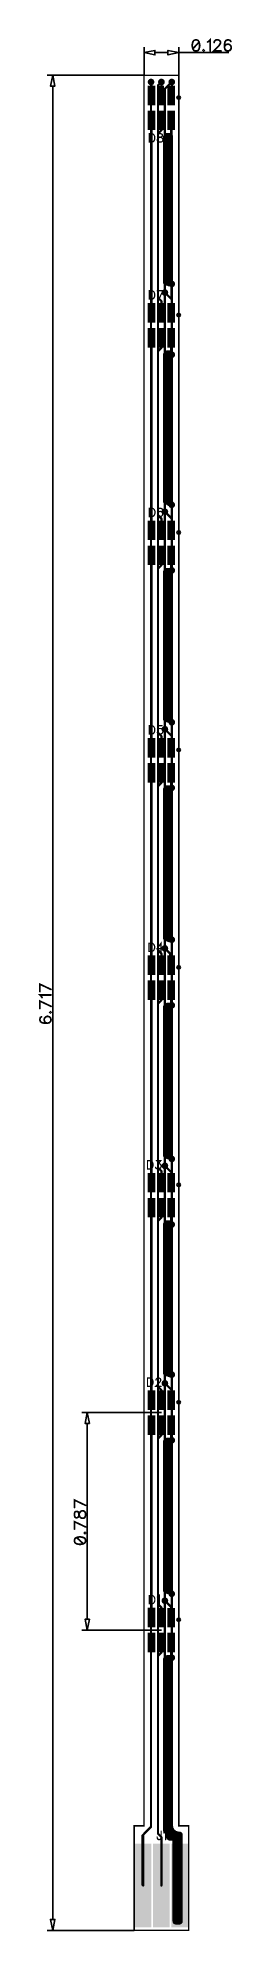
# Model space of a CAD drawing. Extents: x -0.35 to 0.35, y 0 to 6.85.
import ezdxf

# ---------------------------------------------------------------- set-up
doc = ezdxf.new("R2010")
doc.units = 0
for name, color, linetype in [('Board_Outline', 13, 'CONTINUOUS'), ('Bottom', 6, 'CONTINUOUS'), ('Bottom_Mask', 10, 'CONTINUOUS'), ('Bottom_Paste', 9, 'CONTINUOUS'), ('Drill_Bottom', 8, 'CONTINUOUS'), ('Drill_Top', 7, 'CONTINUOUS'), ('Top', 5, 'CONTINUOUS'), ('Top_Dimension', 14, 'CONTINUOUS'), ('Top_Mask', 3, 'CONTINUOUS'), ('Top_Paste', 4, 'CONTINUOUS'), ('Top_Silk', 2, 'CONTINUOUS')]:
    doc.layers.add(name, color=color, linetype=linetype)

msp = doc.modelspace()

# ---------------------------------------------------------------- linework, layer by layer
at = {"layer": 'Board_Outline', "linetype": 'CONTINUOUS', "const_width": 0.0055}
msp.add_lwpolyline([(0, 0), (0, 0.3787), (0.0354, 0.3787), (0.0354, 6.7173), (0.1614, 6.7173), (0.1614, 0.3787), (0.1969, 0.3787), (0.1969, 0), (0, 0)], dxfattribs=at)
at = {"layer": 'Bottom', "linetype": 'CONTINUOUS'}
for points, const_width in [([(0.0549, 6.6931, 1), (0.0669, 6.6931, 1), (0.0549, 6.6931, 1)], 0.012), ([(0.0589, 6.6931, 1), (0.0629, 6.6931, 1), (0.0589, 6.6931, 1)], 0.004), ([(0.0839, 6.6806, 1), (0.0879, 6.6806, 1), (0.0839, 6.6806, 1)], 0.004), ([(0.0839, 6.6806, 1), (0.0879, 6.6806, 1), (0.0839, 6.6806, 1)], 0.004), ([(0.0924, 6.6931, 1), (0.1044, 6.6931, 1), (0.0924, 6.6931, 1)], 0.012), ([(0.0964, 6.6931, 1), (0.1004, 6.6931, 1), (0.0964, 6.6931, 1)], 0.004), ([(0.1089, 6.6681, 1), (0.1129, 6.6681, 1), (0.1089, 6.6681, 1)], 0.004), ([(0.1089, 6.6681, 1), (0.1129, 6.6681, 1), (0.1089, 6.6681, 1)], 0.004), ([(0.1299, 6.6931, 1), (0.1419, 6.6931, 1), (0.1299, 6.6931, 1)], 0.012), ([(0.1339, 6.6931, 1), (0.1379, 6.6931, 1), (0.1339, 6.6931, 1)], 0.004), ([(0.1299, 5.9619, 1), (0.1419, 5.9619, 1), (0.1299, 5.9619, 1)], 0.012), ([(0.1299, 5.9619, 1), (0.1419, 5.9619, 1), (0.1299, 5.9619, 1)], 0.012), ([(0.1334, 5.9682, 1), (0.1384, 5.9682, 1), (0.1334, 5.9682, 1)], 0.005), ([(0.1334, 5.9619, 1), (0.1384, 5.9619, 1), (0.1334, 5.9619, 1)], 0.005), ([(0.1334, 5.9619, 1), (0.1384, 5.9619, 1), (0.1334, 5.9619, 1)], 0.005), ([(0.1049, 5.9307, 1), (0.1169, 5.9307, 1), (0.1049, 5.9307, 1)], 0.012), ([(0.1089, 5.9307, 1), (0.1129, 5.9307, 1), (0.1089, 5.9307, 1)], 0.004), ([(0.1089, 5.9307, 1), (0.1129, 5.9307, 1), (0.1089, 5.9307, 1)], 0.004), ([(0.1334, 5.9182, 1), (0.1384, 5.9182, 1), (0.1334, 5.9182, 1)], 0.005), ([(0.1339, 5.9182, 1), (0.1379, 5.9182, 1), (0.1339, 5.9182, 1)], 0.004), ([(0.1299, 5.7057, 1), (0.1419, 5.7057, 1), (0.1299, 5.7057, 1)], 0.012), ([(0.1299, 5.7057, 1), (0.1419, 5.7057, 1), (0.1299, 5.7057, 1)], 0.012), ([(0.1339, 5.7057, 1), (0.1379, 5.7057, 1), (0.1339, 5.7057, 1)], 0.004), ([(0.1049, 5.137, 1), (0.1169, 5.137, 1), (0.1049, 5.137, 1)], 0.012), ([(0.1299, 5.162, 1), (0.1419, 5.162, 1), (0.1299, 5.162, 1)], 0.012), ([(0.1339, 5.162, 1), (0.1379, 5.162, 1), (0.1339, 5.162, 1)], 0.004), ([(0.1089, 5.137, 1), (0.1129, 5.137, 1), (0.1089, 5.137, 1)], 0.004), ([(0.1089, 5.137, 1), (0.1129, 5.137, 1), (0.1089, 5.137, 1)], 0.004), ([(0.1299, 4.9245, 1), (0.1419, 4.9245, 1), (0.1299, 4.9245, 1)], 0.012), ([(0.1339, 4.9245, 1), (0.1379, 4.9245, 1), (0.1339, 4.9245, 1)], 0.004), ([(0.1049, 4.3496, 1), (0.1169, 4.3496, 1), (0.1049, 4.3496, 1)], 0.012), ([(0.1089, 4.3496, 1), (0.1129, 4.3496, 1), (0.1089, 4.3496, 1)], 0.004), ([(0.1089, 4.3496, 1), (0.1129, 4.3496, 1), (0.1089, 4.3496, 1)], 0.004), ([(0.1299, 4.3746, 1), (0.1419, 4.3746, 1), (0.1299, 4.3746, 1)], 0.012), ([(0.1339, 4.3746, 1), (0.1379, 4.3746, 1), (0.1339, 4.3746, 1)], 0.004), ([(0.1299, 4.1371, 1), (0.1419, 4.1371, 1), (0.1299, 4.1371, 1)], 0.012), ([(0.1339, 4.1371, 1), (0.1379, 4.1371, 1), (0.1339, 4.1371, 1)], 0.004), ([(0.1049, 3.5559, 1), (0.1169, 3.5559, 1), (0.1049, 3.5559, 1)], 0.012), ([(0.1299, 3.5872, 1), (0.1419, 3.5872, 1), (0.1299, 3.5872, 1)], 0.012), ([(0.1339, 3.5872, 1), (0.1379, 3.5872, 1), (0.1339, 3.5872, 1)], 0.004), ([(0.1089, 3.5559, 1), (0.1129, 3.5559, 1), (0.1089, 3.5559, 1)], 0.004), ([(0.1089, 3.5559, 1), (0.1129, 3.5559, 1), (0.1089, 3.5559, 1)], 0.004), ([(0.1299, 3.3497, 1), (0.1419, 3.3497, 1), (0.1299, 3.3497, 1)], 0.012), ([(0.1339, 3.3497, 1), (0.1379, 3.3497, 1), (0.1339, 3.3497, 1)], 0.004), ([(0.1049, 2.7685, 1), (0.1169, 2.7685, 1), (0.1049, 2.7685, 1)], 0.012), ([(0.1089, 2.7685, 1), (0.1129, 2.7685, 1), (0.1089, 2.7685, 1)], 0.004), ([(0.1089, 2.7685, 1), (0.1129, 2.7685, 1), (0.1089, 2.7685, 1)], 0.004), ([(0.1299, 2.7935, 1), (0.1419, 2.7935, 1), (0.1299, 2.7935, 1)], 0.012), ([(0.1339, 2.7935, 1), (0.1379, 2.7935, 1), (0.1339, 2.7935, 1)], 0.004), ([(0.1299, 2.556, 1), (0.1419, 2.556, 1), (0.1299, 2.556, 1)], 0.012), ([(0.1339, 2.556, 1), (0.1379, 2.556, 1), (0.1339, 2.556, 1)], 0.004), ([(0.1049, 1.9811, 1), (0.1169, 1.9811, 1), (0.1049, 1.9811, 1)], 0.012), ([(0.1299, 2.0123, 1), (0.1419, 2.0123, 1), (0.1299, 2.0123, 1)], 0.012), ([(0.1339, 2.0123, 1), (0.1379, 2.0123, 1), (0.1339, 2.0123, 1)], 0.004), ([(0.1089, 1.9811, 1), (0.1129, 1.9811, 1), (0.1089, 1.9811, 1)], 0.004), ([(0.1089, 1.9811, 1), (0.1129, 1.9811, 1), (0.1089, 1.9811, 1)], 0.004), ([(0.1299, 1.7748, 1), (0.1419, 1.7748, 1), (0.1299, 1.7748, 1)], 0.012), ([(0.1339, 1.7748, 1), (0.1379, 1.7748, 1), (0.1339, 1.7748, 1)], 0.004), ([(0.1049, 1.1937, 1), (0.1169, 1.1937, 1), (0.1049, 1.1937, 1)], 0.012), ([(0.1049, 1.1937, 1), (0.1169, 1.1937, 1), (0.1049, 1.1937, 1)], 0.012), ([(0.1089, 1.1937, 1), (0.1129, 1.1937, 1), (0.1089, 1.1937, 1)], 0.004), ([(0.1089, 1.1937, 1), (0.1129, 1.1937, 1), (0.1089, 1.1937, 1)], 0.004), ([(0.1299, 1.2187, 1), (0.1419, 1.2187, 1), (0.1299, 1.2187, 1)], 0.012), ([(0.1339, 1.2187, 1), (0.1379, 1.2187, 1), (0.1339, 1.2187, 1)], 0.004), ([(0.1299, 0.9874, 1), (0.1419, 0.9874, 1), (0.1299, 0.9874, 1)], 0.012), ([(0.1339, 0.9874, 1), (0.1379, 0.9874, 1), (0.1339, 0.9874, 1)], 0.004), ([(0.0277, 0.3437, 1), (0.0317, 0.3437, 1), (0.0277, 0.3437, 1)], 0.004), ([(0.0277, 0.3437, 1), (0.0317, 0.3437, 1), (0.0277, 0.3437, 1)], 0.004), ([(0.0589, 0.375, 1), (0.0629, 0.375, 1), (0.0589, 0.375, 1)], 0.004), ([(0.0589, 0.375, 1), (0.0629, 0.375, 1), (0.0589, 0.375, 1)], 0.004), ([(0.0839, 0.35, 1), (0.0879, 0.35, 1), (0.0839, 0.35, 1)], 0.004), ([(0.0839, 0.35, 1), (0.0879, 0.35, 1), (0.0839, 0.35, 1)], 0.004), ([(0.1089, 0.3937, 1), (0.1129, 0.3937, 1), (0.1089, 0.3937, 1)], 0.004), ([(0.1089, 0.3937, 1), (0.1129, 0.3937, 1), (0.1089, 0.3937, 1)], 0.004), ([(0.1625, 0.3402, 1), (0.1665, 0.3402, 1), (0.1625, 0.3402, 1)], 0.004), ([(0.1625, 0.3402, 1), (0.1665, 0.3402, 1), (0.1625, 0.3402, 1)], 0.004), ([(0.0964, 0.3375, 1), (0.1004, 0.3375, 1), (0.0964, 0.3375, 1)], 0.004), ([(0.0964, 0.3375, 1), (0.1004, 0.3375, 1), (0.0964, 0.3375, 1)], 0.004), ([(0.0277, 0.1655, 1), (0.0317, 0.1655, 1), (0.0277, 0.1655, 1)], 0.004), ([(0.0277, 0.1655, 1), (0.0317, 0.1655, 1), (0.0277, 0.1655, 1)], 0.004), ([(0.0304, 0.1628, 1), (0.0344, 0.1628, 1), (0.0304, 0.1628, 1)], 0.004), ([(0.0964, 0.1623, 1), (0.1004, 0.1623, 1), (0.0964, 0.1623, 1)], 0.004), ([(0.1625, 0.1625, 1), (0.1665, 0.1625, 1), (0.1625, 0.1625, 1)], 0.004)]:
    msp.add_lwpolyline(points, format="xyb", dxfattribs=dict(at, const_width=const_width))
for points, const_width in [([(0.0609, 6.6931), (0.0609, 0.375)], 0.008), ([(0.0859, 6.6806), (0.0984, 6.6931)], 0.008), ([(0.0859, 0.35), (0.0859, 6.6806)], 0.008), ([(0.1109, 6.6681), (0.1359, 6.6931)], 0.008), ([(0.1109, 5.9307), (0.1109, 6.6681)], 0.008), ([(0.1359, 5.9619), (0.1359, 5.9682)], 0.01), ([(0.1359, 5.9619), (0.1359, 5.9182)], 0.01), ([(0.1109, 5.137), (0.1109, 5.9307)], 0.008), ([(0.1359, 5.9182), (0.1359, 5.7057)], 0.008), ([(0.1359, 4.9245), (0.1359, 5.162)], 0.008), ([(0.1109, 4.3496), (0.1109, 5.137)], 0.008), ([(0.1109, 3.5559), (0.1109, 4.3496)], 0.008), ([(0.1359, 4.1371), (0.1359, 4.3746)], 0.008), ([(0.1359, 3.3497), (0.1359, 3.5872)], 0.008), ([(0.1109, 2.7685), (0.1109, 3.5559)], 0.008), ([(0.1109, 1.9811), (0.1109, 2.7685)], 0.008), ([(0.1359, 2.556), (0.1359, 2.7935)], 0.008), ([(0.1359, 1.7748), (0.1359, 2.0123)], 0.008), ([(0.1109, 1.1937), (0.1109, 1.9811)], 0.008), ([(0.1109, 1.1937), (0.1109, 0.3937)], 0.008), ([(0.1359, 0.9874), (0.1359, 1.2187)], 0.008), ([(0.0609, 0.375), (0.0297, 0.3437)], 0.008), ([(0.0297, 0.3437), (0.0297, 0.1655)], 0.008), ([(0.0984, 0.3375), (0.0859, 0.35)], 0.008), ([(0.1109, 0.3937), (0.1645, 0.3402)], 0.008), ([(0.1645, 0.3402), (0.1645, 0.1625)], 0.008), ([(0.0984, 0.1623), (0.0984, 0.3375)], 0.008), ([(0.0297, 0.1655), (0.0324, 0.1628)], 0.008)]:
    msp.add_lwpolyline(points, dxfattribs=dict(at, const_width=const_width))
at = {"layer": 'Bottom'}
for points in [[(0.0064, 0.3103), (0.0584, 0.3103), (0.0064, 0.0153), (0.0584, 0.0153)], [(0.0724, 0.3098), (0.1244, 0.3098), (0.0724, 0.0148), (0.1244, 0.0148)], [(0.1385, 0.31), (0.1905, 0.31), (0.1385, 0.015), (0.1905, 0.015)]]:
    msp.add_solid(points, dxfattribs=at)
at = {"layer": 'Bottom_Mask'}
for points in [[(0.0024, 0.3142), (0.0623, 0.3142), (0.0024, 0.0113), (0.0623, 0.0113)], [(0.0685, 0.3137), (0.1284, 0.3137), (0.0685, 0.0108), (0.1284, 0.0108)], [(0.1345, 0.314), (0.1944, 0.314), (0.1345, 0.0111), (0.1944, 0.0111)]]:
    msp.add_solid(points, dxfattribs=at)
at = {"layer": 'Bottom_Paste'}
for points in [[(0.0103, 0.3063), (0.0544, 0.3063), (0.0103, 0.0192), (0.0544, 0.0192)], [(0.0764, 0.3058), (0.1205, 0.3058), (0.0764, 0.0187), (0.1205, 0.0187)], [(0.1424, 0.3061), (0.1865, 0.3061), (0.1424, 0.019), (0.1865, 0.019)]]:
    msp.add_solid(points, dxfattribs=at)
at = {"layer": 'Drill_Bottom'}
for centre in [(0.0609, 6.6931), (0.0984, 6.6931), (0.1359, 6.6931), (0.1359, 5.9619), (0.1359, 5.9619), (0.1109, 5.9307), (0.1359, 5.7057), (0.1359, 5.7057), (0.1109, 5.137), (0.1359, 5.162), (0.1359, 4.9245), (0.1109, 4.3496), (0.1359, 4.3746), (0.1359, 4.1371), (0.1359, 3.5872), (0.1109, 3.5559), (0.1359, 3.3497), (0.1109, 2.7685), (0.1359, 2.7935), (0.1359, 2.556), (0.1109, 1.9811), (0.1359, 2.0123), (0.1359, 1.7748), (0.1109, 1.1937), (0.1109, 1.1937), (0.1359, 1.2187), (0.1359, 0.9874)]:
    msp.add_circle(centre, 0.008, dxfattribs=at)
at = {"layer": 'Drill_Top'}
for centre in [(0.0609, 6.6931), (0.0984, 6.6931), (0.1359, 6.6931), (0.1359, 5.9619), (0.1359, 5.9619), (0.1109, 5.9307), (0.1359, 5.7057), (0.1359, 5.7057), (0.1109, 5.137), (0.1359, 5.162), (0.1359, 4.9245), (0.1109, 4.3496), (0.1359, 4.3746), (0.1359, 4.1371), (0.1359, 3.5872), (0.1109, 3.5559), (0.1359, 3.3497), (0.1109, 2.7685), (0.1359, 2.7935), (0.1359, 2.556), (0.1109, 1.9811), (0.1359, 2.0123), (0.1359, 1.7748), (0.1109, 1.1937), (0.1109, 1.1937), (0.1359, 1.2187), (0.1359, 0.9874)]:
    msp.add_circle(centre, 0.008, dxfattribs=at)
at = {"layer": 'Top', "linetype": 'CONTINUOUS'}
for points, const_width in [([(0.0549, 6.6931, 1), (0.0669, 6.6931, 1), (0.0549, 6.6931, 1)], 0.012), ([(0.0589, 6.6931, 1), (0.0629, 6.6931, 1), (0.0589, 6.6931, 1)], 0.004), ([(0.061, 6.691, 1), (0.065, 6.691, 1), (0.061, 6.691, 1)], 0.004), ([(0.061, 6.691, 1), (0.065, 6.691, 1), (0.061, 6.691, 1)], 0.004), ([(0.0924, 6.6931, 1), (0.1044, 6.6931, 1), (0.0924, 6.6931, 1)], 0.012), ([(0.0964, 6.6931, 1), (0.1004, 6.6931, 1), (0.0964, 6.6931, 1)], 0.004), ([(0.1299, 6.6931, 1), (0.1419, 6.6931, 1), (0.1299, 6.6931, 1)], 0.012), ([(0.1339, 6.6931, 1), (0.1379, 6.6931, 1), (0.1339, 6.6931, 1)], 0.004), ([(0.1339, 6.6464, 1), (0.1379, 6.6464, 1), (0.1339, 6.6464, 1)], 0.004), ([(0.1339, 6.6464, 1), (0.1379, 6.6464, 1), (0.1339, 6.6464, 1)], 0.004), ([(0.061, 6.6443, 1), (0.065, 6.6443, 1), (0.061, 6.6443, 1)], 0.004), ([(0.0964, 6.6443, 1), (0.1004, 6.6443, 1), (0.0964, 6.6443, 1)], 0.004), ([(0.1319, 6.6443, 1), (0.1359, 6.6443, 1), (0.1319, 6.6443, 1)], 0.004), ([(0.061, 6.5541, 1), (0.065, 6.5541, 1), (0.061, 6.5541, 1)], 0.004), ([(0.0964, 6.5541, 1), (0.1004, 6.5541, 1), (0.0964, 6.5541, 1)], 0.004), ([(0.0964, 6.5181, 1), (0.1004, 6.5181, 1), (0.0964, 6.5181, 1)], 0.004), ([(0.0964, 6.5181, 1), (0.1004, 6.5181, 1), (0.0964, 6.5181, 1)], 0.004), ([(0.1314, 6.5541, 1), (0.1364, 6.5541, 1), (0.1314, 6.5541, 1)], 0.005), ([(0.1314, 6.5541, 1), (0.1364, 6.5541, 1), (0.1314, 6.5541, 1)], 0.005), ([(0.1314, 6.5541, 1), (0.1364, 6.5541, 1), (0.1314, 6.5541, 1)], 0.005), ([(0.1314, 6.5541, 1), (0.1364, 6.5541, 1), (0.1314, 6.5541, 1)], 0.005), ([(0.1319, 6.5541, 1), (0.1359, 6.5541, 1), (0.1319, 6.5541, 1)], 0.004), ([(0.1319, 6.5327, 1), (0.1359, 6.5327, 1), (0.1319, 6.5327, 1)], 0.004), ([(0.1319, 6.5327, 1), (0.1359, 6.5327, 1), (0.1319, 6.5327, 1)], 0.004), ([(0.1339, 6.5306, 1), (0.1379, 6.5306, 1), (0.1339, 6.5306, 1)], 0.004), ([(0.0839, 6.5056, 1), (0.0879, 6.5056, 1), (0.0839, 6.5056, 1)], 0.004), ([(0.0839, 6.5056, 1), (0.0879, 6.5056, 1), (0.0839, 6.5056, 1)], 0.004), ([(0.1102, 6.493, 1), (0.1227, 6.493, 1), (0.1102, 6.493, 1)], 0.0125), ([(0.1102, 6.493, 1), (0.1227, 6.493, 1), (0.1102, 6.493, 1)], 0.0125), ([(0.1133, 6.4961, 1), (0.1258, 6.4961, 1), (0.1133, 6.4961, 1)], 0.0125), ([(0.1133, 6.4961, 1), (0.1258, 6.4961, 1), (0.1133, 6.4961, 1)], 0.0125), ([(0.1217, 6.4961, 1), (0.1342, 6.4961, 1), (0.1217, 6.4961, 1)], 0.0125), ([(0.1217, 6.4961, 1), (0.1342, 6.4961, 1), (0.1217, 6.4961, 1)], 0.0125), ([(0.1272, 6.4931, 1), (0.1322, 6.4931, 1), (0.1272, 6.4931, 1)], 0.005), ([(0.1314, 6.4973, 1), (0.1364, 6.4973, 1), (0.1314, 6.4973, 1)], 0.005), ([(0.1314, 6.4973, 1), (0.1364, 6.4973, 1), (0.1314, 6.4973, 1)], 0.005), ([(0.1102, 5.9687, 1), (0.1227, 5.9687, 1), (0.1102, 5.9687, 1)], 0.0125), ([(0.1102, 5.9687, 1), (0.1227, 5.9687, 1), (0.1102, 5.9687, 1)], 0.0125), ([(0.1166, 5.9673, 1), (0.1291, 5.9673, 1), (0.1166, 5.9673, 1)], 0.0125), ([(0.1166, 5.9673, 1), (0.1291, 5.9673, 1), (0.1166, 5.9673, 1)], 0.0125), ([(0.1217, 5.9652, 1), (0.1342, 5.9652, 1), (0.1217, 5.9652, 1)], 0.0125), ([(0.1217, 5.9652, 1), (0.1342, 5.9652, 1), (0.1217, 5.9652, 1)], 0.0125), ([(0.1299, 5.9619, 1), (0.1419, 5.9619, 1), (0.1299, 5.9619, 1)], 0.012), ([(0.1299, 5.9619, 1), (0.1419, 5.9619, 1), (0.1299, 5.9619, 1)], 0.012), ([(0.1314, 5.964, 1), (0.1364, 5.964, 1), (0.1314, 5.964, 1)], 0.005), ([(0.1314, 5.964, 1), (0.1364, 5.964, 1), (0.1314, 5.964, 1)], 0.005), ([(0.1314, 5.964, 1), (0.1364, 5.964, 1), (0.1314, 5.964, 1)], 0.005), ([(0.1334, 5.9619, 1), (0.1384, 5.9619, 1), (0.1334, 5.9619, 1)], 0.005), ([(0.0839, 5.9119, 1), (0.0879, 5.9119, 1), (0.0839, 5.9119, 1)], 0.004), ([(0.0839, 5.9119, 1), (0.0879, 5.9119, 1), (0.0839, 5.9119, 1)], 0.004), ([(0.0964, 5.8994, 1), (0.1004, 5.8994, 1), (0.0964, 5.8994, 1)], 0.004), ([(0.0964, 5.8994, 1), (0.1004, 5.8994, 1), (0.0964, 5.8994, 1)], 0.004), ([(0.1049, 5.9307, 1), (0.1169, 5.9307, 1), (0.1049, 5.9307, 1)], 0.012), ([(0.1089, 5.9307, 1), (0.1129, 5.9307, 1), (0.1089, 5.9307, 1)], 0.004), ([(0.1339, 5.9057, 1), (0.1379, 5.9057, 1), (0.1339, 5.9057, 1)], 0.004), ([(0.1339, 5.9057, 1), (0.1379, 5.9057, 1), (0.1339, 5.9057, 1)], 0.004), ([(0.061, 5.8569, 1), (0.065, 5.8569, 1), (0.061, 5.8569, 1)], 0.004), ([(0.0964, 5.8569, 1), (0.1004, 5.8569, 1), (0.0964, 5.8569, 1)], 0.004), ([(0.1319, 5.8569, 1), (0.1359, 5.8569, 1), (0.1319, 5.8569, 1)], 0.004), ([(0.1339, 5.859, 1), (0.1379, 5.859, 1), (0.1339, 5.859, 1)], 0.004), ([(0.1339, 5.859, 1), (0.1379, 5.859, 1), (0.1339, 5.859, 1)], 0.004), ([(0.061, 5.7667, 1), (0.065, 5.7667, 1), (0.061, 5.7667, 1)], 0.004), ([(0.0964, 5.7667, 1), (0.1004, 5.7667, 1), (0.0964, 5.7667, 1)], 0.004), ([(0.1314, 5.7667, 1), (0.1364, 5.7667, 1), (0.1314, 5.7667, 1)], 0.005), ([(0.1319, 5.7667, 1), (0.1359, 5.7667, 1), (0.1319, 5.7667, 1)], 0.004), ([(0.1334, 5.7646, 1), (0.1384, 5.7646, 1), (0.1334, 5.7646, 1)], 0.005), ([(0.1334, 5.7646, 1), (0.1384, 5.7646, 1), (0.1334, 5.7646, 1)], 0.005), ([(0.0839, 5.7182, 1), (0.0879, 5.7182, 1), (0.0839, 5.7182, 1)], 0.004), ([(0.0839, 5.7182, 1), (0.0879, 5.7182, 1), (0.0839, 5.7182, 1)], 0.004), ([(0.0964, 5.7307, 1), (0.1004, 5.7307, 1), (0.0964, 5.7307, 1)], 0.004), ([(0.0964, 5.7307, 1), (0.1004, 5.7307, 1), (0.0964, 5.7307, 1)], 0.004), ([(0.1102, 5.7056, 1), (0.1227, 5.7056, 1), (0.1102, 5.7056, 1)], 0.0125), ([(0.1102, 5.7056, 1), (0.1227, 5.7056, 1), (0.1102, 5.7056, 1)], 0.0125), ([(0.1133, 5.7087, 1), (0.1258, 5.7087, 1), (0.1133, 5.7087, 1)], 0.0125), ([(0.1133, 5.7087, 1), (0.1258, 5.7087, 1), (0.1133, 5.7087, 1)], 0.0125), ([(0.1217, 5.7087, 1), (0.1342, 5.7087, 1), (0.1217, 5.7087, 1)], 0.0125), ([(0.1217, 5.7087, 1), (0.1342, 5.7087, 1), (0.1217, 5.7087, 1)], 0.0125), ([(0.1299, 5.7057, 1), (0.1419, 5.7057, 1), (0.1299, 5.7057, 1)], 0.012), ([(0.1299, 5.7057, 1), (0.1419, 5.7057, 1), (0.1299, 5.7057, 1)], 0.012), ([(0.1319, 5.7077, 1), (0.1359, 5.7077, 1), (0.1319, 5.7077, 1)], 0.004), ([(0.1319, 5.7077, 1), (0.1359, 5.7077, 1), (0.1319, 5.7077, 1)], 0.004), ([(0.1334, 5.7057, 1), (0.1384, 5.7057, 1), (0.1334, 5.7057, 1)], 0.005), ([(0.1339, 5.7057, 1), (0.1379, 5.7057, 1), (0.1339, 5.7057, 1)], 0.004), ([(0.1049, 5.137, 1), (0.1169, 5.137, 1), (0.1049, 5.137, 1)], 0.012), ([(0.1102, 5.1751, 1), (0.1227, 5.1751, 1), (0.1102, 5.1751, 1)], 0.0125), ([(0.1102, 5.1751, 1), (0.1227, 5.1751, 1), (0.1102, 5.1751, 1)], 0.0125), ([(0.1166, 5.1736, 1), (0.1291, 5.1736, 1), (0.1166, 5.1736, 1)], 0.0125), ([(0.1166, 5.1736, 1), (0.1291, 5.1736, 1), (0.1166, 5.1736, 1)], 0.0125), ([(0.1217, 5.1715, 1), (0.1342, 5.1715, 1), (0.1217, 5.1715, 1)], 0.0125), ([(0.1217, 5.1715, 1), (0.1342, 5.1715, 1), (0.1217, 5.1715, 1)], 0.0125), ([(0.1214, 5.1807, 1), (0.1254, 5.1807, 1), (0.1214, 5.1807, 1)], 0.004), ([(0.1214, 5.162, 1), (0.1254, 5.162, 1), (0.1214, 5.162, 1)], 0.004), ([(0.1214, 5.162, 1), (0.1254, 5.162, 1), (0.1214, 5.162, 1)], 0.004), ([(0.1299, 5.162, 1), (0.1419, 5.162, 1), (0.1299, 5.162, 1)], 0.012), ([(0.1339, 5.162, 1), (0.1379, 5.162, 1), (0.1339, 5.162, 1)], 0.004), ([(0.061, 5.0695, 1), (0.065, 5.0695, 1), (0.061, 5.0695, 1)], 0.004), ([(0.0839, 5.1245, 1), (0.0879, 5.1245, 1), (0.0839, 5.1245, 1)], 0.004), ([(0.0839, 5.1245, 1), (0.0879, 5.1245, 1), (0.0839, 5.1245, 1)], 0.004), ([(0.0964, 5.112, 1), (0.1004, 5.112, 1), (0.0964, 5.112, 1)], 0.004), ([(0.0964, 5.112, 1), (0.1004, 5.112, 1), (0.0964, 5.112, 1)], 0.004), ([(0.0964, 5.0695, 1), (0.1004, 5.0695, 1), (0.0964, 5.0695, 1)], 0.004), ([(0.1089, 5.137, 1), (0.1129, 5.137, 1), (0.1089, 5.137, 1)], 0.004), ([(0.1319, 5.0695, 1), (0.1359, 5.0695, 1), (0.1319, 5.0695, 1)], 0.004), ([(0.1339, 5.112, 1), (0.1379, 5.112, 1), (0.1339, 5.112, 1)], 0.004), ([(0.1339, 5.112, 1), (0.1379, 5.112, 1), (0.1339, 5.112, 1)], 0.004), ([(0.1339, 5.0716, 1), (0.1379, 5.0716, 1), (0.1339, 5.0716, 1)], 0.004), ([(0.1339, 5.0716, 1), (0.1379, 5.0716, 1), (0.1339, 5.0716, 1)], 0.004), ([(0.061, 4.9793, 1), (0.065, 4.9793, 1), (0.061, 4.9793, 1)], 0.004), ([(0.0964, 4.9793, 1), (0.1004, 4.9793, 1), (0.0964, 4.9793, 1)], 0.004), ([(0.0964, 4.9433, 1), (0.1004, 4.9433, 1), (0.0964, 4.9433, 1)], 0.004), ([(0.0964, 4.9433, 1), (0.1004, 4.9433, 1), (0.0964, 4.9433, 1)], 0.004), ([(0.1299, 4.9245, 1), (0.1419, 4.9245, 1), (0.1299, 4.9245, 1)], 0.012), ([(0.1319, 4.9793, 1), (0.1359, 4.9793, 1), (0.1319, 4.9793, 1)], 0.004), ([(0.0839, 4.9308, 1), (0.0879, 4.9308, 1), (0.0839, 4.9308, 1)], 0.004), ([(0.0839, 4.9308, 1), (0.0879, 4.9308, 1), (0.0839, 4.9308, 1)], 0.004), ([(0.1102, 4.9181, 1), (0.1227, 4.9181, 1), (0.1102, 4.9181, 1)], 0.0125), ([(0.1102, 4.9181, 1), (0.1227, 4.9181, 1), (0.1102, 4.9181, 1)], 0.0125), ([(0.1133, 4.9213, 1), (0.1258, 4.9213, 1), (0.1133, 4.9213, 1)], 0.0125), ([(0.1133, 4.9213, 1), (0.1258, 4.9213, 1), (0.1133, 4.9213, 1)], 0.0125), ([(0.1217, 4.9213, 1), (0.1342, 4.9213, 1), (0.1217, 4.9213, 1)], 0.0125), ([(0.1217, 4.9213, 1), (0.1342, 4.9213, 1), (0.1217, 4.9213, 1)], 0.0125), ([(0.1319, 4.9266, 1), (0.1359, 4.9266, 1), (0.1319, 4.9266, 1)], 0.004), ([(0.1319, 4.9266, 1), (0.1359, 4.9266, 1), (0.1319, 4.9266, 1)], 0.004), ([(0.1339, 4.9245, 1), (0.1379, 4.9245, 1), (0.1339, 4.9245, 1)], 0.004), ([(0.1102, 4.3877, 1), (0.1227, 4.3877, 1), (0.1102, 4.3877, 1)], 0.0125), ([(0.1102, 4.3877, 1), (0.1227, 4.3877, 1), (0.1102, 4.3877, 1)], 0.0125), ([(0.1166, 4.3862, 1), (0.1291, 4.3862, 1), (0.1166, 4.3862, 1)], 0.0125), ([(0.1166, 4.3862, 1), (0.1291, 4.3862, 1), (0.1166, 4.3862, 1)], 0.0125), ([(0.1217, 4.3841, 1), (0.1342, 4.3841, 1), (0.1217, 4.3841, 1)], 0.0125), ([(0.1217, 4.3841, 1), (0.1342, 4.3841, 1), (0.1217, 4.3841, 1)], 0.0125), ([(0.1277, 4.4058, 1), (0.1317, 4.4058, 1), (0.1277, 4.4058, 1)], 0.004), ([(0.0839, 4.3371, 1), (0.0879, 4.3371, 1), (0.0839, 4.3371, 1)], 0.004), ([(0.0839, 4.3371, 1), (0.0879, 4.3371, 1), (0.0839, 4.3371, 1)], 0.004), ([(0.0964, 4.3246, 1), (0.1004, 4.3246, 1), (0.0964, 4.3246, 1)], 0.004), ([(0.0964, 4.3246, 1), (0.1004, 4.3246, 1), (0.0964, 4.3246, 1)], 0.004), ([(0.1049, 4.3496, 1), (0.1169, 4.3496, 1), (0.1049, 4.3496, 1)], 0.012), ([(0.1089, 4.3496, 1), (0.1129, 4.3496, 1), (0.1089, 4.3496, 1)], 0.004), ([(0.1299, 4.3746, 1), (0.1419, 4.3746, 1), (0.1299, 4.3746, 1)], 0.012), ([(0.1277, 4.3746, 1), (0.1317, 4.3746, 1), (0.1277, 4.3746, 1)], 0.004), ([(0.1277, 4.3746, 1), (0.1317, 4.3746, 1), (0.1277, 4.3746, 1)], 0.004), ([(0.1339, 4.3746, 1), (0.1379, 4.3746, 1), (0.1339, 4.3746, 1)], 0.004), ([(0.1339, 4.3246, 1), (0.1379, 4.3246, 1), (0.1339, 4.3246, 1)], 0.004), ([(0.1339, 4.3246, 1), (0.1379, 4.3246, 1), (0.1339, 4.3246, 1)], 0.004), ([(0.061, 4.2821, 1), (0.065, 4.2821, 1), (0.061, 4.2821, 1)], 0.004), ([(0.0964, 4.2821, 1), (0.1004, 4.2821, 1), (0.0964, 4.2821, 1)], 0.004), ([(0.1319, 4.2821, 1), (0.1359, 4.2821, 1), (0.1319, 4.2821, 1)], 0.004), ([(0.1339, 4.2842, 1), (0.1379, 4.2842, 1), (0.1339, 4.2842, 1)], 0.004), ([(0.1339, 4.2842, 1), (0.1379, 4.2842, 1), (0.1339, 4.2842, 1)], 0.004), ([(0.061, 4.1919, 1), (0.065, 4.1919, 1), (0.061, 4.1919, 1)], 0.004), ([(0.0964, 4.1919, 1), (0.1004, 4.1919, 1), (0.0964, 4.1919, 1)], 0.004), ([(0.1319, 4.1919, 1), (0.1359, 4.1919, 1), (0.1319, 4.1919, 1)], 0.004), ([(0.0839, 4.1433, 1), (0.0879, 4.1433, 1), (0.0839, 4.1433, 1)], 0.004), ([(0.0839, 4.1433, 1), (0.0879, 4.1433, 1), (0.0839, 4.1433, 1)], 0.004), ([(0.0964, 4.1558, 1), (0.1004, 4.1558, 1), (0.0964, 4.1558, 1)], 0.004), ([(0.0964, 4.1558, 1), (0.1004, 4.1558, 1), (0.0964, 4.1558, 1)], 0.004), ([(0.1102, 4.1307, 1), (0.1227, 4.1307, 1), (0.1102, 4.1307, 1)], 0.0125), ([(0.1102, 4.1307, 1), (0.1227, 4.1307, 1), (0.1102, 4.1307, 1)], 0.0125), ([(0.1133, 4.1339, 1), (0.1258, 4.1339, 1), (0.1133, 4.1339, 1)], 0.0125), ([(0.1133, 4.1339, 1), (0.1258, 4.1339, 1), (0.1133, 4.1339, 1)], 0.0125), ([(0.1217, 4.1339, 1), (0.1342, 4.1339, 1), (0.1217, 4.1339, 1)], 0.0125), ([(0.1217, 4.1339, 1), (0.1342, 4.1339, 1), (0.1217, 4.1339, 1)], 0.0125), ([(0.1299, 4.1371, 1), (0.1419, 4.1371, 1), (0.1299, 4.1371, 1)], 0.012), ([(0.1319, 4.1392, 1), (0.1359, 4.1392, 1), (0.1319, 4.1392, 1)], 0.004), ([(0.1319, 4.1392, 1), (0.1359, 4.1392, 1), (0.1319, 4.1392, 1)], 0.004), ([(0.1339, 4.1371, 1), (0.1379, 4.1371, 1), (0.1339, 4.1371, 1)], 0.004), ([(0.1049, 3.5559, 1), (0.1169, 3.5559, 1), (0.1049, 3.5559, 1)], 0.012), ([(0.1102, 3.594, 1), (0.1227, 3.594, 1), (0.1102, 3.594, 1)], 0.0125), ([(0.1102, 3.594, 1), (0.1227, 3.594, 1), (0.1102, 3.594, 1)], 0.0125), ([(0.1166, 3.5925, 1), (0.1291, 3.5925, 1), (0.1166, 3.5925, 1)], 0.0125), ([(0.1166, 3.5925, 1), (0.1291, 3.5925, 1), (0.1166, 3.5925, 1)], 0.0125), ([(0.1217, 3.5904, 1), (0.1342, 3.5904, 1), (0.1217, 3.5904, 1)], 0.0125), ([(0.1217, 3.5904, 1), (0.1342, 3.5904, 1), (0.1217, 3.5904, 1)], 0.0125), ([(0.1299, 3.5872, 1), (0.1419, 3.5872, 1), (0.1299, 3.5872, 1)], 0.012), ([(0.1339, 3.5872, 1), (0.1379, 3.5872, 1), (0.1339, 3.5872, 1)], 0.004), ([(0.1339, 3.5747, 1), (0.1379, 3.5747, 1), (0.1339, 3.5747, 1)], 0.004), ([(0.061, 3.4947, 1), (0.065, 3.4947, 1), (0.061, 3.4947, 1)], 0.004), ([(0.0839, 3.5497, 1), (0.0879, 3.5497, 1), (0.0839, 3.5497, 1)], 0.004), ([(0.0839, 3.5497, 1), (0.0879, 3.5497, 1), (0.0839, 3.5497, 1)], 0.004), ([(0.0964, 3.5372, 1), (0.1004, 3.5372, 1), (0.0964, 3.5372, 1)], 0.004), ([(0.0964, 3.5372, 1), (0.1004, 3.5372, 1), (0.0964, 3.5372, 1)], 0.004), ([(0.0964, 3.4947, 1), (0.1004, 3.4947, 1), (0.0964, 3.4947, 1)], 0.004), ([(0.1089, 3.5559, 1), (0.1129, 3.5559, 1), (0.1089, 3.5559, 1)], 0.004), ([(0.1277, 3.5372, 1), (0.1317, 3.5372, 1), (0.1277, 3.5372, 1)], 0.004), ([(0.1277, 3.5372, 1), (0.1317, 3.5372, 1), (0.1277, 3.5372, 1)], 0.004), ([(0.1277, 3.4989, 1), (0.1317, 3.4989, 1), (0.1277, 3.4989, 1)], 0.004), ([(0.1277, 3.4989, 1), (0.1317, 3.4989, 1), (0.1277, 3.4989, 1)], 0.004), ([(0.1319, 3.4947, 1), (0.1359, 3.4947, 1), (0.1319, 3.4947, 1)], 0.004), ([(0.061, 3.4045, 1), (0.065, 3.4045, 1), (0.061, 3.4045, 1)], 0.004), ([(0.0839, 3.3559, 1), (0.0879, 3.3559, 1), (0.0839, 3.3559, 1)], 0.004), ([(0.0839, 3.3559, 1), (0.0879, 3.3559, 1), (0.0839, 3.3559, 1)], 0.004), ([(0.0964, 3.4045, 1), (0.1004, 3.4045, 1), (0.0964, 3.4045, 1)], 0.004), ([(0.0964, 3.3684, 1), (0.1004, 3.3684, 1), (0.0964, 3.3684, 1)], 0.004), ([(0.0964, 3.3684, 1), (0.1004, 3.3684, 1), (0.0964, 3.3684, 1)], 0.004), ([(0.1299, 3.3497, 1), (0.1419, 3.3497, 1), (0.1299, 3.3497, 1)], 0.012), ([(0.1319, 3.4045, 1), (0.1359, 3.4045, 1), (0.1319, 3.4045, 1)], 0.004), ([(0.1102, 3.3433, 1), (0.1227, 3.3433, 1), (0.1102, 3.3433, 1)], 0.0125), ([(0.1102, 3.3433, 1), (0.1227, 3.3433, 1), (0.1102, 3.3433, 1)], 0.0125), ([(0.1133, 3.3465, 1), (0.1258, 3.3465, 1), (0.1133, 3.3465, 1)], 0.0125), ([(0.1133, 3.3465, 1), (0.1258, 3.3465, 1), (0.1133, 3.3465, 1)], 0.0125), ([(0.1217, 3.3465, 1), (0.1342, 3.3465, 1), (0.1217, 3.3465, 1)], 0.0125), ([(0.1217, 3.3465, 1), (0.1342, 3.3465, 1), (0.1217, 3.3465, 1)], 0.0125), ([(0.1319, 3.3497, 1), (0.1359, 3.3497, 1), (0.1319, 3.3497, 1)], 0.004), ([(0.1319, 3.3497, 1), (0.1359, 3.3497, 1), (0.1319, 3.3497, 1)], 0.004), ([(0.1339, 3.3497, 1), (0.1379, 3.3497, 1), (0.1339, 3.3497, 1)], 0.004), ([(0.1102, 2.8066, 1), (0.1227, 2.8066, 1), (0.1102, 2.8066, 1)], 0.0125), ([(0.1102, 2.8066, 1), (0.1227, 2.8066, 1), (0.1102, 2.8066, 1)], 0.0125), ([(0.1166, 2.8051, 1), (0.1291, 2.8051, 1), (0.1166, 2.8051, 1)], 0.0125), ([(0.1166, 2.8051, 1), (0.1291, 2.8051, 1), (0.1166, 2.8051, 1)], 0.0125), ([(0.1217, 2.803, 1), (0.1342, 2.803, 1), (0.1217, 2.803, 1)], 0.0125), ([(0.1217, 2.803, 1), (0.1342, 2.803, 1), (0.1217, 2.803, 1)], 0.0125), ([(0.1277, 2.8122, 1), (0.1317, 2.8122, 1), (0.1277, 2.8122, 1)], 0.004), ([(0.1339, 2.8122, 1), (0.1379, 2.8122, 1), (0.1339, 2.8122, 1)], 0.004), ([(0.1339, 2.8122, 1), (0.1379, 2.8122, 1), (0.1339, 2.8122, 1)], 0.004), ([(0.0839, 2.7622, 1), (0.0879, 2.7622, 1), (0.0839, 2.7622, 1)], 0.004), ([(0.0839, 2.7622, 1), (0.0879, 2.7622, 1), (0.0839, 2.7622, 1)], 0.004), ([(0.0964, 2.7497, 1), (0.1004, 2.7497, 1), (0.0964, 2.7497, 1)], 0.004), ([(0.0964, 2.7497, 1), (0.1004, 2.7497, 1), (0.0964, 2.7497, 1)], 0.004), ([(0.1049, 2.7685, 1), (0.1169, 2.7685, 1), (0.1049, 2.7685, 1)], 0.012), ([(0.1089, 2.7685, 1), (0.1129, 2.7685, 1), (0.1089, 2.7685, 1)], 0.004), ([(0.1299, 2.7935, 1), (0.1419, 2.7935, 1), (0.1299, 2.7935, 1)], 0.012), ([(0.1339, 2.7935, 1), (0.1379, 2.7935, 1), (0.1339, 2.7935, 1)], 0.004), ([(0.1339, 2.7435, 1), (0.1379, 2.7435, 1), (0.1339, 2.7435, 1)], 0.004), ([(0.1339, 2.7435, 1), (0.1379, 2.7435, 1), (0.1339, 2.7435, 1)], 0.004), ([(0.061, 2.7073, 1), (0.065, 2.7073, 1), (0.061, 2.7073, 1)], 0.004), ([(0.0964, 2.7073, 1), (0.1004, 2.7073, 1), (0.0964, 2.7073, 1)], 0.004), ([(0.1319, 2.7073, 1), (0.1359, 2.7073, 1), (0.1319, 2.7073, 1)], 0.004), ([(0.1339, 2.7094, 1), (0.1379, 2.7094, 1), (0.1339, 2.7094, 1)], 0.004), ([(0.1339, 2.7094, 1), (0.1379, 2.7094, 1), (0.1339, 2.7094, 1)], 0.004), ([(0.061, 2.6171, 1), (0.065, 2.6171, 1), (0.061, 2.6171, 1)], 0.004), ([(0.0964, 2.6171, 1), (0.1004, 2.6171, 1), (0.0964, 2.6171, 1)], 0.004), ([(0.1319, 2.6171, 1), (0.1359, 2.6171, 1), (0.1319, 2.6171, 1)], 0.004), ([(0.0839, 2.5685, 1), (0.0879, 2.5685, 1), (0.0839, 2.5685, 1)], 0.004), ([(0.0839, 2.5685, 1), (0.0879, 2.5685, 1), (0.0839, 2.5685, 1)], 0.004), ([(0.0964, 2.581, 1), (0.1004, 2.581, 1), (0.0964, 2.581, 1)], 0.004), ([(0.0964, 2.581, 1), (0.1004, 2.581, 1), (0.0964, 2.581, 1)], 0.004), ([(0.1102, 2.5559, 1), (0.1227, 2.5559, 1), (0.1102, 2.5559, 1)], 0.0125), ([(0.1102, 2.5559, 1), (0.1227, 2.5559, 1), (0.1102, 2.5559, 1)], 0.0125), ([(0.1134, 2.5591, 1), (0.1259, 2.5591, 1), (0.1134, 2.5591, 1)], 0.0125), ([(0.1134, 2.5591, 1), (0.1259, 2.5591, 1), (0.1134, 2.5591, 1)], 0.0125), ([(0.1217, 2.5591, 1), (0.1342, 2.5591, 1), (0.1217, 2.5591, 1)], 0.0125), ([(0.1217, 2.5591, 1), (0.1342, 2.5591, 1), (0.1217, 2.5591, 1)], 0.0125), ([(0.1299, 2.556, 1), (0.1419, 2.556, 1), (0.1299, 2.556, 1)], 0.012), ([(0.1319, 2.5581, 1), (0.1359, 2.5581, 1), (0.1319, 2.5581, 1)], 0.004), ([(0.1319, 2.5581, 1), (0.1359, 2.5581, 1), (0.1319, 2.5581, 1)], 0.004), ([(0.1339, 2.556, 1), (0.1379, 2.556, 1), (0.1339, 2.556, 1)], 0.004), ([(0.1049, 1.9811, 1), (0.1169, 1.9811, 1), (0.1049, 1.9811, 1)], 0.012), ([(0.1102, 2.0192, 1), (0.1227, 2.0192, 1), (0.1102, 2.0192, 1)], 0.0125), ([(0.1102, 2.0192, 1), (0.1227, 2.0192, 1), (0.1102, 2.0192, 1)], 0.0125), ([(0.1166, 2.0177, 1), (0.1291, 2.0177, 1), (0.1166, 2.0177, 1)], 0.0125), ([(0.1166, 2.0177, 1), (0.1291, 2.0177, 1), (0.1166, 2.0177, 1)], 0.0125), ([(0.1217, 2.0156, 1), (0.1342, 2.0156, 1), (0.1217, 2.0156, 1)], 0.0125), ([(0.1217, 2.0156, 1), (0.1342, 2.0156, 1), (0.1217, 2.0156, 1)], 0.0125), ([(0.1299, 2.0123, 1), (0.1419, 2.0123, 1), (0.1299, 2.0123, 1)], 0.012), ([(0.1339, 2.0123, 1), (0.1379, 2.0123, 1), (0.1339, 2.0123, 1)], 0.004), ([(0.1339, 1.9998, 1), (0.1379, 1.9998, 1), (0.1339, 1.9998, 1)], 0.004), ([(0.061, 1.9199, 1), (0.065, 1.9199, 1), (0.061, 1.9199, 1)], 0.004), ([(0.0839, 1.9686, 1), (0.0879, 1.9686, 1), (0.0839, 1.9686, 1)], 0.004), ([(0.0839, 1.9686, 1), (0.0879, 1.9686, 1), (0.0839, 1.9686, 1)], 0.004), ([(0.0964, 1.9561, 1), (0.1004, 1.9561, 1), (0.0964, 1.9561, 1)], 0.004), ([(0.0964, 1.9561, 1), (0.1004, 1.9561, 1), (0.0964, 1.9561, 1)], 0.004), ([(0.0964, 1.9199, 1), (0.1004, 1.9199, 1), (0.0964, 1.9199, 1)], 0.004), ([(0.1089, 1.9811, 1), (0.1129, 1.9811, 1), (0.1089, 1.9811, 1)], 0.004), ([(0.1319, 1.9199, 1), (0.1359, 1.9199, 1), (0.1319, 1.9199, 1)], 0.004), ([(0.1339, 1.9561, 1), (0.1379, 1.9561, 1), (0.1339, 1.9561, 1)], 0.004), ([(0.1339, 1.9561, 1), (0.1379, 1.9561, 1), (0.1339, 1.9561, 1)], 0.004), ([(0.1339, 1.922, 1), (0.1379, 1.922, 1), (0.1339, 1.922, 1)], 0.004), ([(0.1339, 1.922, 1), (0.1379, 1.922, 1), (0.1339, 1.922, 1)], 0.004), ([(0.061, 1.8297, 1), (0.065, 1.8297, 1), (0.061, 1.8297, 1)], 0.004), ([(0.0839, 1.7811, 1), (0.0879, 1.7811, 1), (0.0839, 1.7811, 1)], 0.004), ([(0.0839, 1.7811, 1), (0.0879, 1.7811, 1), (0.0839, 1.7811, 1)], 0.004), ([(0.0964, 1.8297, 1), (0.1004, 1.8297, 1), (0.0964, 1.8297, 1)], 0.004), ([(0.0964, 1.7936, 1), (0.1004, 1.7936, 1), (0.0964, 1.7936, 1)], 0.004), ([(0.0964, 1.7936, 1), (0.1004, 1.7936, 1), (0.0964, 1.7936, 1)], 0.004), ([(0.1134, 1.7717, 1), (0.1259, 1.7717, 1), (0.1134, 1.7717, 1)], 0.0125), ([(0.1134, 1.7717, 1), (0.1259, 1.7717, 1), (0.1134, 1.7717, 1)], 0.0125), ([(0.1217, 1.7717, 1), (0.1342, 1.7717, 1), (0.1217, 1.7717, 1)], 0.0125), ([(0.1217, 1.7717, 1), (0.1342, 1.7717, 1), (0.1217, 1.7717, 1)], 0.0125), ([(0.1299, 1.7748, 1), (0.1419, 1.7748, 1), (0.1299, 1.7748, 1)], 0.012), ([(0.1319, 1.8297, 1), (0.1359, 1.8297, 1), (0.1319, 1.8297, 1)], 0.004), ([(0.1102, 1.7685, 1), (0.1227, 1.7685, 1), (0.1102, 1.7685, 1)], 0.0125), ([(0.1102, 1.7685, 1), (0.1227, 1.7685, 1), (0.1102, 1.7685, 1)], 0.0125), ([(0.1319, 1.7728, 1), (0.1359, 1.7728, 1), (0.1319, 1.7728, 1)], 0.004), ([(0.1319, 1.7728, 1), (0.1359, 1.7728, 1), (0.1319, 1.7728, 1)], 0.004), ([(0.1339, 1.7748, 1), (0.1379, 1.7748, 1), (0.1339, 1.7748, 1)], 0.004), ([(0.1102, 1.2317, 1), (0.1227, 1.2317, 1), (0.1102, 1.2317, 1)], 0.0125), ([(0.1102, 1.2317, 1), (0.1227, 1.2317, 1), (0.1102, 1.2317, 1)], 0.0125), ([(0.1102, 1.2317, 1), (0.1227, 1.2317, 1), (0.1102, 1.2317, 1)], 0.0125), ([(0.1166, 1.2303, 1), (0.1291, 1.2303, 1), (0.1166, 1.2303, 1)], 0.0125), ([(0.1166, 1.2303, 1), (0.1291, 1.2303, 1), (0.1166, 1.2303, 1)], 0.0125), ([(0.1166, 1.2303, 1), (0.1291, 1.2303, 1), (0.1166, 1.2303, 1)], 0.0125), ([(0.1166, 1.2303, 1), (0.1291, 1.2303, 1), (0.1166, 1.2303, 1)], 0.0125), ([(0.1217, 1.2282, 1), (0.1342, 1.2282, 1), (0.1217, 1.2282, 1)], 0.0125), ([(0.1217, 1.2282, 1), (0.1342, 1.2282, 1), (0.1217, 1.2282, 1)], 0.0125), ([(0.1217, 1.2282, 1), (0.1342, 1.2282, 1), (0.1217, 1.2282, 1)], 0.0125), ([(0.1339, 1.2499, 1), (0.1379, 1.2499, 1), (0.1339, 1.2499, 1)], 0.004), ([(0.0839, 1.1812, 1), (0.0879, 1.1812, 1), (0.0839, 1.1812, 1)], 0.004), ([(0.0839, 1.1812, 1), (0.0879, 1.1812, 1), (0.0839, 1.1812, 1)], 0.004), ([(0.0964, 1.1687, 1), (0.1004, 1.1687, 1), (0.0964, 1.1687, 1)], 0.004), ([(0.0964, 1.1687, 1), (0.1004, 1.1687, 1), (0.0964, 1.1687, 1)], 0.004), ([(0.1049, 1.1937, 1), (0.1169, 1.1937, 1), (0.1049, 1.1937, 1)], 0.012), ([(0.1049, 1.1937, 1), (0.1169, 1.1937, 1), (0.1049, 1.1937, 1)], 0.012), ([(0.1089, 1.1937, 1), (0.1129, 1.1937, 1), (0.1089, 1.1937, 1)], 0.004), ([(0.1299, 1.2187, 1), (0.1419, 1.2187, 1), (0.1299, 1.2187, 1)], 0.012), ([(0.1319, 1.1707, 1), (0.1359, 1.1707, 1), (0.1319, 1.1707, 1)], 0.004), ([(0.1319, 1.1707, 1), (0.1359, 1.1707, 1), (0.1319, 1.1707, 1)], 0.004), ([(0.1339, 1.2187, 1), (0.1379, 1.2187, 1), (0.1339, 1.2187, 1)], 0.004), ([(0.061, 1.1325, 1), (0.065, 1.1325, 1), (0.061, 1.1325, 1)], 0.004), ([(0.0964, 1.1325, 1), (0.1004, 1.1325, 1), (0.0964, 1.1325, 1)], 0.004), ([(0.1319, 1.1325, 1), (0.1359, 1.1325, 1), (0.1319, 1.1325, 1)], 0.004), ([(0.0589, 1.0402, 1), (0.0629, 1.0402, 1), (0.0589, 1.0402, 1)], 0.004), ([(0.0589, 1.0402, 1), (0.0629, 1.0402, 1), (0.0589, 1.0402, 1)], 0.004), ([(0.061, 1.0423, 1), (0.065, 1.0423, 1), (0.061, 1.0423, 1)], 0.004), ([(0.0964, 1.0423, 1), (0.1004, 1.0423, 1), (0.0964, 1.0423, 1)], 0.004), ([(0.1319, 1.0423, 1), (0.1359, 1.0423, 1), (0.1319, 1.0423, 1)], 0.004), ([(0.0839, 0.9937, 1), (0.0879, 0.9937, 1), (0.0839, 0.9937, 1)], 0.004), ([(0.0839, 0.9937, 1), (0.0879, 0.9937, 1), (0.0839, 0.9937, 1)], 0.004), ([(0.0964, 1.0062, 1), (0.1004, 1.0062, 1), (0.0964, 1.0062, 1)], 0.004), ([(0.0964, 1.0062, 1), (0.1004, 1.0062, 1), (0.0964, 1.0062, 1)], 0.004), ([(0.1102, 0.9811, 1), (0.1227, 0.9811, 1), (0.1102, 0.9811, 1)], 0.0125), ([(0.1102, 0.9811, 1), (0.1227, 0.9811, 1), (0.1102, 0.9811, 1)], 0.0125), ([(0.1134, 0.9843, 1), (0.1259, 0.9843, 1), (0.1134, 0.9843, 1)], 0.0125), ([(0.1134, 0.9843, 1), (0.1259, 0.9843, 1), (0.1134, 0.9843, 1)], 0.0125), ([(0.1217, 0.9843, 1), (0.1342, 0.9843, 1), (0.1217, 0.9843, 1)], 0.0125), ([(0.1217, 0.9843, 1), (0.1342, 0.9843, 1), (0.1217, 0.9843, 1)], 0.0125), ([(0.1299, 0.9874, 1), (0.1419, 0.9874, 1), (0.1299, 0.9874, 1)], 0.012), ([(0.1319, 0.9854, 1), (0.1359, 0.9854, 1), (0.1319, 0.9854, 1)], 0.004), ([(0.1319, 0.9854, 1), (0.1359, 0.9854, 1), (0.1319, 0.9854, 1)], 0.004), ([(0.1339, 0.9874, 1), (0.1379, 0.9874, 1), (0.1339, 0.9874, 1)], 0.004), ([(0.0304, 0.3464, 1), (0.0344, 0.3464, 1), (0.0304, 0.3464, 1)], 0.004), ([(0.0304, 0.3464, 1), (0.0344, 0.3464, 1), (0.0304, 0.3464, 1)], 0.004), ([(0.0589, 0.375, 1), (0.0629, 0.375, 1), (0.0589, 0.375, 1)], 0.004), ([(0.0589, 0.375, 1), (0.0629, 0.375, 1), (0.0589, 0.375, 1)], 0.004), ([(0.0839, 0.35, 1), (0.0879, 0.35, 1), (0.0839, 0.35, 1)], 0.004), ([(0.0839, 0.35, 1), (0.0879, 0.35, 1), (0.0839, 0.35, 1)], 0.004), ([(0.1102, 0.3627, 1), (0.1227, 0.3627, 1), (0.1102, 0.3627, 1)], 0.0125), ([(0.1102, 0.3627, 1), (0.1227, 0.3627, 1), (0.1102, 0.3627, 1)], 0.0125), ([(0.1154, 0.3573, 1), (0.1279, 0.3573, 1), (0.1154, 0.3573, 1)], 0.0125), ([(0.1154, 0.3573, 1), (0.1279, 0.3573, 1), (0.1154, 0.3573, 1)], 0.0125), ([(0.1182, 0.3534, 1), (0.1307, 0.3534, 1), (0.1182, 0.3534, 1)], 0.0125), ([(0.1182, 0.3534, 1), (0.1307, 0.3534, 1), (0.1182, 0.3534, 1)], 0.0125), ([(0.1203, 0.3492, 1), (0.1328, 0.3492, 1), (0.1203, 0.3492, 1)], 0.0125), ([(0.1203, 0.3492, 1), (0.1328, 0.3492, 1), (0.1203, 0.3492, 1)], 0.0125), ([(0.1217, 0.3783, 1), (0.1342, 0.3783, 1), (0.1217, 0.3783, 1)], 0.0125), ([(0.1217, 0.3783, 1), (0.1342, 0.3783, 1), (0.1217, 0.3783, 1)], 0.0125), ([(0.1218, 0.3446, 1), (0.1343, 0.3446, 1), (0.1218, 0.3446, 1)], 0.0125), ([(0.1218, 0.3446, 1), (0.1343, 0.3446, 1), (0.1218, 0.3446, 1)], 0.0125), ([(0.1226, 0.3399, 1), (0.1351, 0.3399, 1), (0.1226, 0.3399, 1)], 0.0125), ([(0.1226, 0.3399, 1), (0.1351, 0.3399, 1), (0.1226, 0.3399, 1)], 0.0125), ([(0.1227, 0.3375, 1), (0.1352, 0.3375, 1), (0.1227, 0.3375, 1)], 0.0125), ([(0.1227, 0.3375, 1), (0.1352, 0.3375, 1), (0.1227, 0.3375, 1)], 0.0125), ([(0.1235, 0.3683, 1), (0.136, 0.3683, 1), (0.1235, 0.3683, 1)], 0.0125), ([(0.1235, 0.3683, 1), (0.136, 0.3683, 1), (0.1235, 0.3683, 1)], 0.0125), ([(0.1244, 0.3655, 1), (0.1369, 0.3655, 1), (0.1244, 0.3655, 1)], 0.0125), ([(0.1244, 0.3655, 1), (0.1369, 0.3655, 1), (0.1244, 0.3655, 1)], 0.0125), ([(0.1299, 0.357, 1), (0.1424, 0.357, 1), (0.1299, 0.357, 1)], 0.0125), ([(0.1299, 0.357, 1), (0.1424, 0.357, 1), (0.1299, 0.357, 1)], 0.0125), ([(0.1315, 0.3368, 1), (0.144, 0.3368, 1), (0.1315, 0.3368, 1)], 0.0125), ([(0.1315, 0.3368, 1), (0.144, 0.3368, 1), (0.1315, 0.3368, 1)], 0.0125), ([(0.1318, 0.3547, 1), (0.1443, 0.3547, 1), (0.1318, 0.3547, 1)], 0.0125), ([(0.1318, 0.3547, 1), (0.1443, 0.3547, 1), (0.1318, 0.3547, 1)], 0.0125), ([(0.1339, 0.3562, 1), (0.1379, 0.3562, 1), (0.1339, 0.3562, 1)], 0.004), ([(0.1402, 0.3489, 1), (0.1527, 0.3489, 1), (0.1402, 0.3489, 1)], 0.0125), ([(0.1402, 0.3489, 1), (0.1527, 0.3489, 1), (0.1402, 0.3489, 1)], 0.0125), ([(0.1428, 0.3476, 1), (0.1553, 0.3476, 1), (0.1428, 0.3476, 1)], 0.0125), ([(0.1428, 0.3476, 1), (0.1553, 0.3476, 1), (0.1428, 0.3476, 1)], 0.0125), ([(0.1447, 0.3368, 1), (0.1572, 0.3368, 1), (0.1447, 0.3368, 1)], 0.0125), ([(0.1447, 0.3368, 1), (0.1572, 0.3368, 1), (0.1447, 0.3368, 1)], 0.0125), ([(0.1532, 0.3454, 1), (0.1657, 0.3454, 1), (0.1532, 0.3454, 1)], 0.0125), ([(0.1532, 0.3454, 1), (0.1657, 0.3454, 1), (0.1532, 0.3454, 1)], 0.0125), ([(0.1571, 0.3452, 1), (0.1696, 0.3452, 1), (0.1571, 0.3452, 1)], 0.0125), ([(0.1571, 0.3452, 1), (0.1696, 0.3452, 1), (0.1571, 0.3452, 1)], 0.0125), ([(0.0964, 0.3375, 1), (0.1004, 0.3375, 1), (0.0964, 0.3375, 1)], 0.004), ([(0.0964, 0.3375, 1), (0.1004, 0.3375, 1), (0.0964, 0.3375, 1)], 0.004), ([(0.1625, 0.3277, 1), (0.1665, 0.3277, 1), (0.1625, 0.3277, 1)], 0.004), ([(0.1625, 0.3277, 1), (0.1665, 0.3277, 1), (0.1625, 0.3277, 1)], 0.004), ([(0.0304, 0.1625, 1), (0.0344, 0.1625, 1), (0.0304, 0.1625, 1)], 0.004), ([(0.0964, 0.1628, 1), (0.1004, 0.1628, 1), (0.0964, 0.1628, 1)], 0.004), ([(0.1625, 0.1625, 1), (0.1665, 0.1625, 1), (0.1625, 0.1625, 1)], 0.004), ([(0.1447, 0.0335, 1), (0.1572, 0.0335, 1), (0.1447, 0.0335, 1)], 0.0125), ([(0.1447, 0.0335, 1), (0.1572, 0.0335, 1), (0.1447, 0.0335, 1)], 0.0125), ([(0.1571, 0.0335, 1), (0.1696, 0.0335, 1), (0.1571, 0.0335, 1)], 0.0125), ([(0.1571, 0.0335, 1), (0.1696, 0.0335, 1), (0.1571, 0.0335, 1)], 0.0125)]:
    msp.add_lwpolyline(points, format="xyb", dxfattribs=dict(at, const_width=const_width))
for points, const_width in [([(0.063, 6.691), (0.0609, 6.6931)], 0.008), ([(0.063, 6.6443), (0.063, 6.691)], 0.008), ([(0.0984, 6.6931), (0.0984, 6.6443)], 0.008), ([(0.1359, 6.6464), (0.1339, 6.6443)], 0.008), ([(0.1359, 6.6931), (0.1359, 6.6464)], 0.008), ([(0.063, 5.8569), (0.063, 6.5541)], 0.008), ([(0.0859, 6.5056), (0.0984, 6.5181)], 0.008), ([(0.0984, 6.5181), (0.0984, 6.5541)], 0.008), ([(0.1339, 6.5541), (0.1339, 6.4973)], 0.01), ([(0.1339, 6.5541), (0.1339, 5.964)], 0.01), ([(0.1339, 6.5541), (0.1339, 6.5541)], 0.01), ([(0.1339, 6.5541), (0.1339, 5.964)], 0.01), ([(0.1339, 6.5541), (0.1339, 6.5327)], 0.008), ([(0.1339, 6.5327), (0.1359, 6.5306)], 0.008), ([(0.0859, 5.9119), (0.0859, 6.5056)], 0.008), ([(0.1195, 6.4961), (0.1164, 6.493)], 0.025), ([(0.1164, 6.493), (0.1164, 5.9687)], 0.025), ([(0.1279, 6.4961), (0.1195, 6.4961)], 0.025), ([(0.1279, 5.9652), (0.1279, 6.4961)], 0.025), ([(0.1339, 6.4973), (0.1297, 6.4931)], 0.01), ([(0.1164, 5.9687), (0.1228, 5.9673)], 0.025), ([(0.1228, 5.9673), (0.1279, 5.9652)], 0.025), ([(0.1339, 5.964), (0.1359, 5.9619)], 0.01), ([(0.0984, 5.8994), (0.0859, 5.9119)], 0.008), ([(0.0984, 5.8569), (0.0984, 5.8994)], 0.008), ([(0.1109, 5.9307), (0.1359, 5.9057)], 0.008), ([(0.1359, 5.9057), (0.1359, 5.859)], 0.008), ([(0.1359, 5.859), (0.1339, 5.8569)], 0.008), ([(0.063, 5.0695), (0.063, 5.7667)], 0.008), ([(0.0984, 5.7307), (0.0984, 5.7667)], 0.008), ([(0.1359, 5.7646), (0.1339, 5.7667)], 0.01), ([(0.1339, 5.7077), (0.1339, 5.7667)], 0.008), ([(0.1359, 5.7057), (0.1359, 5.7646)], 0.01), ([(0.0859, 5.7182), (0.0984, 5.7307)], 0.008), ([(0.0859, 5.1245), (0.0859, 5.7182)], 0.008), ([(0.1196, 5.7087), (0.1164, 5.7056)], 0.025), ([(0.1164, 5.7056), (0.1164, 5.1751)], 0.025), ([(0.1279, 5.7087), (0.1196, 5.7087)], 0.025), ([(0.1279, 5.1715), (0.1279, 5.7087)], 0.025), ([(0.1359, 5.7057), (0.1339, 5.7077)], 0.008), ([(0.1164, 5.1751), (0.1228, 5.1736)], 0.025), ([(0.1228, 5.1736), (0.1279, 5.1715)], 0.025), ([(0.1234, 5.162), (0.1234, 5.1807)], 0.008), ([(0.1359, 5.162), (0.1234, 5.162)], 0.008), ([(0.0984, 5.112), (0.0859, 5.1245)], 0.008), ([(0.0984, 5.0695), (0.0984, 5.112)], 0.008), ([(0.1109, 5.137), (0.1359, 5.112)], 0.008), ([(0.1359, 5.0716), (0.1339, 5.0695)], 0.008), ([(0.1359, 5.112), (0.1359, 5.0716)], 0.008), ([(0.063, 4.2821), (0.063, 4.9793)], 0.008), ([(0.0859, 4.9308), (0.0984, 4.9433)], 0.008), ([(0.0984, 4.9433), (0.0984, 4.9793)], 0.008), ([(0.1339, 4.9793), (0.1339, 4.9266)], 0.008), ([(0.0859, 4.3371), (0.0859, 4.9308)], 0.008), ([(0.1196, 4.9213), (0.1164, 4.9181)], 0.025), ([(0.1164, 4.9181), (0.1164, 4.3877)], 0.025), ([(0.1279, 4.9213), (0.1196, 4.9213)], 0.025), ([(0.1279, 4.3841), (0.1279, 4.9213)], 0.025), ([(0.1339, 4.9266), (0.1359, 4.9245)], 0.008), ([(0.1164, 4.3877), (0.1228, 4.3862)], 0.025), ([(0.1228, 4.3862), (0.1279, 4.3841)], 0.025), ([(0.1297, 4.3746), (0.1297, 4.4058)], 0.008), ([(0.0984, 4.3246), (0.0859, 4.3371)], 0.008), ([(0.0984, 4.2821), (0.0984, 4.3246)], 0.008), ([(0.1109, 4.3496), (0.1359, 4.3246)], 0.008), ([(0.1359, 4.3746), (0.1297, 4.3746)], 0.008), ([(0.1359, 4.3246), (0.1359, 4.2842)], 0.008), ([(0.1359, 4.2842), (0.1339, 4.2821)], 0.008), ([(0.063, 3.4947), (0.063, 4.1919)], 0.008), ([(0.0984, 4.1558), (0.0984, 4.1919)], 0.008), ([(0.1339, 4.1919), (0.1339, 4.1392)], 0.008), ([(0.0859, 4.1433), (0.0984, 4.1558)], 0.008), ([(0.0859, 3.5497), (0.0859, 4.1433)], 0.008), ([(0.1196, 4.1339), (0.1164, 4.1307)], 0.025), ([(0.1164, 4.1307), (0.1164, 3.594)], 0.025), ([(0.1279, 4.1339), (0.1196, 4.1339)], 0.025), ([(0.1279, 3.5904), (0.1279, 4.1339)], 0.025), ([(0.1339, 4.1392), (0.1359, 4.1371)], 0.008), ([(0.1164, 3.594), (0.1228, 3.5925)], 0.025), ([(0.1228, 3.5925), (0.1279, 3.5904)], 0.025), ([(0.1359, 3.5872), (0.1359, 3.5747)], 0.008), ([(0.0984, 3.5372), (0.0859, 3.5497)], 0.008), ([(0.0984, 3.4947), (0.0984, 3.5372)], 0.008), ([(0.1109, 3.5559), (0.1297, 3.5372)], 0.008), ([(0.1297, 3.5372), (0.1297, 3.4989)], 0.008), ([(0.1297, 3.4989), (0.1339, 3.4947)], 0.008), ([(0.063, 2.7073), (0.063, 3.4045)], 0.008), ([(0.0859, 3.3559), (0.0984, 3.3684)], 0.008), ([(0.0859, 2.7622), (0.0859, 3.3559)], 0.008), ([(0.0984, 3.3684), (0.0984, 3.4045)], 0.008), ([(0.1339, 3.4045), (0.1339, 3.3497)], 0.008), ([(0.1196, 3.3465), (0.1164, 3.3433)], 0.025), ([(0.1164, 3.3433), (0.1164, 2.8066)], 0.025), ([(0.1279, 3.3465), (0.1196, 3.3465)], 0.025), ([(0.1279, 2.803), (0.1279, 3.3465)], 0.025), ([(0.1339, 3.3497), (0.1359, 3.3497)], 0.008), ([(0.1164, 2.8066), (0.1228, 2.8051)], 0.025), ([(0.1228, 2.8051), (0.1279, 2.803)], 0.025), ([(0.1359, 2.8122), (0.1297, 2.8122)], 0.008), ([(0.1359, 2.7935), (0.1359, 2.8122)], 0.008), ([(0.0984, 2.7497), (0.0859, 2.7622)], 0.008), ([(0.0984, 2.7073), (0.0984, 2.7497)], 0.008), ([(0.1109, 2.7685), (0.1359, 2.7435)], 0.008), ([(0.1359, 2.7435), (0.1359, 2.7094)], 0.008), ([(0.1359, 2.7094), (0.1339, 2.7073)], 0.008), ([(0.063, 1.9199), (0.063, 2.6171)], 0.008), ([(0.0984, 2.581), (0.0984, 2.6171)], 0.008), ([(0.1339, 2.6171), (0.1339, 2.5581)], 0.008), ([(0.0859, 2.5685), (0.0984, 2.581)], 0.008), ([(0.0859, 1.9686), (0.0859, 2.5685)], 0.008), ([(0.1197, 2.5591), (0.1164, 2.5559)], 0.025), ([(0.1164, 2.5559), (0.1164, 2.0192)], 0.025), ([(0.1279, 2.5591), (0.1197, 2.5591)], 0.025), ([(0.1279, 2.0156), (0.1279, 2.5591)], 0.025), ([(0.1339, 2.5581), (0.1359, 2.556)], 0.008), ([(0.1164, 2.0192), (0.1228, 2.0177)], 0.025), ([(0.1228, 2.0177), (0.1279, 2.0156)], 0.025), ([(0.1359, 2.0123), (0.1359, 1.9998)], 0.008), ([(0.0984, 1.9561), (0.0859, 1.9686)], 0.008), ([(0.0984, 1.9199), (0.0984, 1.9561)], 0.008), ([(0.1109, 1.9811), (0.1359, 1.9561)], 0.008), ([(0.1359, 1.922), (0.1339, 1.9199)], 0.008), ([(0.1359, 1.9561), (0.1359, 1.922)], 0.008), ([(0.063, 1.8297), (0.063, 1.1325)], 0.008), ([(0.0859, 1.7811), (0.0984, 1.7936)], 0.008), ([(0.0859, 1.1812), (0.0859, 1.7811)], 0.008), ([(0.0984, 1.7936), (0.0984, 1.8297)], 0.008), ([(0.1197, 1.7717), (0.1164, 1.7685)], 0.025), ([(0.1279, 1.7717), (0.1197, 1.7717)], 0.025), ([(0.1279, 1.2282), (0.1279, 1.7717)], 0.025), ([(0.1339, 1.8297), (0.1339, 1.7728)], 0.008), ([(0.1164, 1.7685), (0.1164, 1.2317)], 0.025), ([(0.1339, 1.7728), (0.1359, 1.7748)], 0.008), ([(0.1164, 1.2317), (0.1228, 1.2303)], 0.025), ([(0.1164, 1.2317), (0.1228, 1.2303)], 0.025), ([(0.1228, 1.2303), (0.1279, 1.2282)], 0.025), ([(0.1228, 1.2303), (0.1279, 1.2282)], 0.025), ([(0.1359, 1.2187), (0.1359, 1.2499)], 0.008), ([(0.0984, 1.1687), (0.0859, 1.1812)], 0.008), ([(0.0984, 1.1325), (0.0984, 1.1687)], 0.008), ([(0.1339, 1.1707), (0.1109, 1.1937)], 0.008), ([(0.1339, 1.1325), (0.1339, 1.1707)], 0.008), ([(0.0609, 1.0402), (0.063, 1.0423)], 0.008), ([(0.0609, 0.375), (0.0609, 1.0402)], 0.008), ([(0.0984, 1.0062), (0.0984, 1.0423)], 0.008), ([(0.1339, 1.0423), (0.1339, 0.9854)], 0.008), ([(0.0859, 0.9937), (0.0984, 1.0062)], 0.008), ([(0.0859, 0.35), (0.0859, 0.9937)], 0.008), ([(0.1197, 0.9843), (0.1164, 0.9811)], 0.025), ([(0.1164, 0.9811), (0.1164, 0.3627)], 0.025), ([(0.1279, 0.9843), (0.1197, 0.9843)], 0.025), ([(0.1279, 0.3783), (0.1279, 0.9843)], 0.025), ([(0.1339, 0.9854), (0.1359, 0.9874)], 0.008), ([(0.0324, 0.3464), (0.0609, 0.375)], 0.008), ([(0.0324, 0.1625), (0.0324, 0.3464)], 0.008), ([(0.0984, 0.3375), (0.0859, 0.35)], 0.008), ([(0.1164, 0.3627), (0.1216, 0.3573)], 0.025), ([(0.1189, 0.3672), (0.1275, 0.3672)], 0.025), ([(0.1216, 0.3573), (0.1244, 0.3534)], 0.025), ([(0.1244, 0.3534), (0.1266, 0.3492)], 0.025), ([(0.1266, 0.3492), (0.1281, 0.3446)], 0.025), ([(0.1298, 0.3683), (0.1279, 0.3783)], 0.025), ([(0.1281, 0.3446), (0.1288, 0.3399)], 0.025), ([(0.1288, 0.3399), (0.1289, 0.3375)], 0.025), ([(0.1289, 0.3375), (0.1378, 0.3368)], 0.025), ([(0.1307, 0.3655), (0.1298, 0.3683)], 0.025), ([(0.1362, 0.357), (0.1307, 0.3655)], 0.025), ([(0.131, 0.3423), (0.1608, 0.3423)], 0.025), ([(0.1381, 0.3547), (0.1362, 0.357)], 0.025), ([(0.1378, 0.3368), (0.1509, 0.3368)], 0.025), ([(0.1464, 0.3489), (0.1381, 0.3547)], 0.025), ([(0.1645, 0.3277), (0.1359, 0.3562)], 0.008), ([(0.1491, 0.3476), (0.1464, 0.3489)], 0.025), ([(0.1595, 0.3454), (0.1491, 0.3476)], 0.025), ([(0.1509, 0.3368), (0.1509, 0.0335)], 0.025), ([(0.1634, 0.3452), (0.1595, 0.3454)], 0.025), ([(0.1634, 0.0335), (0.1634, 0.3452)], 0.025), ([(0.0984, 0.1628), (0.0984, 0.3375)], 0.008), ([(0.1645, 0.1625), (0.1645, 0.3277)], 0.008), ([(0.1509, 0.0335), (0.1634, 0.0335)], 0.025)]:
    msp.add_lwpolyline(points, dxfattribs=dict(at, const_width=const_width))
at = {"layer": 'Top'}
for points in [[(0.0531, 6.6758), (0.0728, 6.6758), (0.0531, 6.6128), (0.0728, 6.6128)], [(0.0925, 6.6758), (0.1043, 6.6758), (0.0925, 6.6128), (0.1043, 6.6128)], [(0.124, 6.6758), (0.1437, 6.6758), (0.124, 6.6128), (0.1437, 6.6128)], [(0.0531, 6.5856), (0.0728, 6.5856), (0.0531, 6.5226), (0.0728, 6.5226)], [(0.0925, 6.5856), (0.1043, 6.5856), (0.0925, 6.5226), (0.1043, 6.5226)], [(0.124, 6.5856), (0.1437, 6.5856), (0.124, 6.5226), (0.1437, 6.5226)], [(0.0531, 5.8884), (0.0728, 5.8884), (0.0531, 5.8254), (0.0728, 5.8254)], [(0.0925, 5.8884), (0.1043, 5.8884), (0.0925, 5.8254), (0.1043, 5.8254)], [(0.124, 5.8884), (0.1437, 5.8884), (0.124, 5.8254), (0.1437, 5.8254)], [(0.0531, 5.7982), (0.0728, 5.7982), (0.0531, 5.7352), (0.0728, 5.7352)], [(0.0925, 5.7982), (0.1043, 5.7982), (0.0925, 5.7352), (0.1043, 5.7352)], [(0.124, 5.7982), (0.1437, 5.7982), (0.124, 5.7352), (0.1437, 5.7352)], [(0.0531, 5.101), (0.0728, 5.101), (0.0531, 5.038), (0.0728, 5.038)], [(0.0925, 5.101), (0.1043, 5.101), (0.0925, 5.038), (0.1043, 5.038)], [(0.124, 5.101), (0.1437, 5.101), (0.124, 5.038), (0.1437, 5.038)], [(0.0531, 5.0108), (0.0728, 5.0108), (0.0531, 4.9478), (0.0728, 4.9478)], [(0.0925, 5.0108), (0.1043, 5.0108), (0.0925, 4.9478), (0.1043, 4.9478)], [(0.124, 5.0108), (0.1437, 5.0108), (0.124, 4.9478), (0.1437, 4.9478)], [(0.0531, 4.3136), (0.0728, 4.3136), (0.0531, 4.2506), (0.0728, 4.2506)], [(0.0925, 4.3136), (0.1043, 4.3136), (0.0925, 4.2506), (0.1043, 4.2506)], [(0.124, 4.3136), (0.1437, 4.3136), (0.124, 4.2506), (0.1437, 4.2506)], [(0.0531, 4.2234), (0.0728, 4.2234), (0.0531, 4.1604), (0.0728, 4.1604)], [(0.0925, 4.2234), (0.1043, 4.2234), (0.0925, 4.1604), (0.1043, 4.1604)], [(0.124, 4.2234), (0.1437, 4.2234), (0.124, 4.1604), (0.1437, 4.1604)], [(0.0531, 3.5262), (0.0728, 3.5262), (0.0531, 3.4632), (0.0728, 3.4632)], [(0.0925, 3.5262), (0.1043, 3.5262), (0.0925, 3.4632), (0.1043, 3.4632)], [(0.124, 3.5262), (0.1437, 3.5262), (0.124, 3.4632), (0.1437, 3.4632)], [(0.0531, 3.436), (0.0728, 3.436), (0.0531, 3.373), (0.0728, 3.373)], [(0.0925, 3.436), (0.1043, 3.436), (0.0925, 3.373), (0.1043, 3.373)], [(0.124, 3.436), (0.1437, 3.436), (0.124, 3.373), (0.1437, 3.373)], [(0.0531, 2.7388), (0.0728, 2.7388), (0.0531, 2.6758), (0.0728, 2.6758)], [(0.0925, 2.7388), (0.1043, 2.7388), (0.0925, 2.6758), (0.1043, 2.6758)], [(0.124, 2.7388), (0.1437, 2.7388), (0.124, 2.6758), (0.1437, 2.6758)], [(0.0531, 2.6486), (0.0728, 2.6486), (0.0531, 2.5856), (0.0728, 2.5856)], [(0.0925, 2.6486), (0.1043, 2.6486), (0.0925, 2.5856), (0.1043, 2.5856)], [(0.124, 2.6486), (0.1437, 2.6486), (0.124, 2.5856), (0.1437, 2.5856)], [(0.0531, 1.9514), (0.0728, 1.9514), (0.0531, 1.8884), (0.0728, 1.8884)], [(0.0925, 1.9514), (0.1043, 1.9514), (0.0925, 1.8884), (0.1043, 1.8884)], [(0.124, 1.9514), (0.1437, 1.9514), (0.124, 1.8884), (0.1437, 1.8884)], [(0.0531, 1.8612), (0.0728, 1.8612), (0.0531, 1.7982), (0.0728, 1.7982)], [(0.0925, 1.8612), (0.1043, 1.8612), (0.0925, 1.7982), (0.1043, 1.7982)], [(0.124, 1.8612), (0.1437, 1.8612), (0.124, 1.7982), (0.1437, 1.7982)], [(0.0531, 1.164), (0.0728, 1.164), (0.0531, 1.101), (0.0728, 1.101)], [(0.0925, 1.164), (0.1043, 1.164), (0.0925, 1.101), (0.1043, 1.101)], [(0.124, 1.164), (0.1437, 1.164), (0.124, 1.101), (0.1437, 1.101)], [(0.0531, 1.0738), (0.0728, 1.0738), (0.0531, 1.0108), (0.0728, 1.0108)], [(0.0925, 1.0738), (0.1043, 1.0738), (0.0925, 1.0108), (0.1043, 1.0108)], [(0.124, 1.0738), (0.1437, 1.0738), (0.124, 1.0108), (0.1437, 1.0108)], [(0.0064, 0.31), (0.0584, 0.31), (0.0064, 0.015), (0.0584, 0.015)], [(0.0724, 0.3103), (0.1244, 0.3103), (0.0724, 0.0153), (0.1244, 0.0153)], [(0.1385, 0.31), (0.1905, 0.31), (0.1385, 0.015), (0.1905, 0.015)]]:
    msp.add_solid(points, dxfattribs=at)
at = {"layer": 'Top_Dimension', "linetype": 'CONTINUOUS'}
for points in [[(0.0354, 6.7173), (0.0354, 6.819)], [(0.0354, 6.7993), (0.0748, 6.8072), (0.0748, 6.7914), (0.0354, 6.7993)], [(0.0984, 6.7993), (0.0748, 6.7993)], [(0.0984, 6.7993), (0.122, 6.7993)], [(0.1614, 6.7993), (0.122, 6.7914), (0.122, 6.8072), (0.1614, 6.7993)], [(0.1614, 6.7173), (0.1614, 6.819)], [(0.3421, 6.7993), (0.1614, 6.7993)], [(0.0354, 6.7173), (-0.315, 6.7173)], [(-0.2953, 6.7173), (-0.2874, 6.678), (-0.3032, 6.678), (-0.2953, 6.7173)], [(-0.2953, 3.3587), (-0.2953, 6.678)], [(-0.2953, 3.3587), (-0.2953, 0.0394)], [(0.0984, 1.8748), (-0.19, 1.8748)], [(-0.1703, 1.8748), (-0.1624, 1.8355), (-0.1782, 1.8355), (-0.1703, 1.8748)], [(-0.1703, 1.4811), (-0.1703, 1.8355)], [(-0.1703, 1.4811), (-0.1703, 1.1268)], [(-0.1703, 1.0874), (-0.1782, 1.1268), (-0.1624, 1.1268), (-0.1703, 1.0874)], [(0.0984, 1.0874), (-0.19, 1.0874)], [(0, 0), (-0.315, 0)], [(-0.2953, 0), (-0.3032, 0.0394), (-0.2874, 0.0394), (-0.2953, 0)]]:
    msp.add_lwpolyline(points, dxfattribs=at)
at = {"layer": 'Top_Dimension', "linetype": 'CONTINUOUS', "const_width": 0.0062}
for points in [[(0.2215, 6.8455), (0.2158, 6.8436), (0.212, 6.8379), (0.2101, 6.8283), (0.2101, 6.8226), (0.212, 6.813), (0.2158, 6.8073), (0.2215, 6.8054), (0.2253, 6.8054), (0.2311, 6.8073), (0.2349, 6.813), (0.2368, 6.8226), (0.2368, 6.8283), (0.2349, 6.8379), (0.2311, 6.8436), (0.2253, 6.8455), (0.2215, 6.8455)], [(0.2349, 6.8379), (0.212, 6.813)], [(0.2511, 6.8092), (0.2492, 6.8073), (0.2511, 6.8054), (0.253, 6.8073), (0.2511, 6.8092)], [(0.2654, 6.8379), (0.2692, 6.8398), (0.275, 6.8455), (0.275, 6.8054)], [(0.2893, 6.8359), (0.2893, 6.8379), (0.2912, 6.8417), (0.2931, 6.8436), (0.2969, 6.8455), (0.3046, 6.8455), (0.3084, 6.8436), (0.3103, 6.8417), (0.3122, 6.8379), (0.3122, 6.834), (0.3103, 6.8302), (0.3065, 6.8245), (0.2873, 6.8054), (0.3141, 6.8054)], [(0.3494, 6.8398), (0.3475, 6.8436), (0.3418, 6.8455), (0.338, 6.8455), (0.3322, 6.8436), (0.3284, 6.8379), (0.3265, 6.8283), (0.3265, 6.8187), (0.3284, 6.8111), (0.3322, 6.8073), (0.338, 6.8054), (0.3399, 6.8054), (0.3456, 6.8073), (0.3494, 6.8111), (0.3513, 6.8168), (0.3513, 6.8187), (0.3494, 6.8245), (0.3456, 6.8283), (0.3399, 6.8302), (0.338, 6.8302), (0.3322, 6.8283), (0.3284, 6.8245), (0.3265, 6.8187)], [(-0.3013, 3.4071), (-0.3415, 3.4262), (-0.3415, 3.3994)], [(-0.3338, 3.3775), (-0.3358, 3.3813), (-0.3415, 3.3871), (-0.3013, 3.3871)], [(-0.3013, 3.346), (-0.3415, 3.3651), (-0.3415, 3.3383)], [(-0.3358, 3.3079), (-0.3396, 3.306), (-0.3415, 3.3002), (-0.3415, 3.2964), (-0.3396, 3.2907), (-0.3338, 3.2868), (-0.3243, 3.2849), (-0.3147, 3.2849), (-0.3071, 3.2868), (-0.3032, 3.2907), (-0.3013, 3.2964), (-0.3013, 3.2983), (-0.3032, 3.304), (-0.3071, 3.3079), (-0.3128, 3.3098), (-0.3147, 3.3098), (-0.3205, 3.3079), (-0.3243, 3.304), (-0.3262, 3.2983), (-0.3262, 3.2964), (-0.3243, 3.2907), (-0.3205, 3.2868), (-0.3147, 3.2849)], [(-0.3052, 3.324), (-0.3032, 3.3221), (-0.3013, 3.324), (-0.3032, 3.326), (-0.3052, 3.324)], [(-0.1763, 1.5391), (-0.2165, 1.5582), (-0.2165, 1.5314)], [(-0.2165, 1.5019), (-0.2146, 1.4962), (-0.2108, 1.4942), (-0.2069, 1.4942), (-0.2031, 1.4962), (-0.2012, 1.5), (-0.1993, 1.5076), (-0.1974, 1.5134), (-0.1935, 1.5172), (-0.1897, 1.5191), (-0.184, 1.5191), (-0.1802, 1.5172), (-0.1782, 1.5153), (-0.1763, 1.5095), (-0.1763, 1.5019), (-0.1782, 1.4962), (-0.1802, 1.4942), (-0.184, 1.4923), (-0.1897, 1.4923), (-0.1935, 1.4942), (-0.1974, 1.4981), (-0.1993, 1.5038), (-0.2012, 1.5114), (-0.2031, 1.5153), (-0.2069, 1.5172), (-0.2108, 1.5172), (-0.2146, 1.5153), (-0.2165, 1.5095), (-0.2165, 1.5019)], [(-0.1763, 1.4608), (-0.2165, 1.48), (-0.2165, 1.4532)], [(-0.1802, 1.4389), (-0.1782, 1.437), (-0.1763, 1.4389), (-0.1782, 1.4408), (-0.1802, 1.4389)], [(-0.2165, 1.4093), (-0.2146, 1.4036), (-0.2088, 1.3997), (-0.1993, 1.3978), (-0.1935, 1.3978), (-0.184, 1.3997), (-0.1782, 1.4036), (-0.1763, 1.4093), (-0.1763, 1.4131), (-0.1782, 1.4189), (-0.184, 1.4227), (-0.1935, 1.4246), (-0.1993, 1.4246), (-0.2088, 1.4227), (-0.2146, 1.4189), (-0.2165, 1.4131), (-0.2165, 1.4093)], [(-0.2088, 1.4227), (-0.184, 1.3997)]]:
    msp.add_lwpolyline(points, dxfattribs=at)
at = {"layer": 'Top_Dimension', "linetype": 'CONTINUOUS', "const_width": 0.0031}
for points in [[(0.2104, 6.813, 1), (0.2135, 6.813, 1), (0.2104, 6.813, 1)], [(0.22, 6.8455, 1), (0.2231, 6.8455, 1), (0.22, 6.8455, 1)], [(0.2334, 6.8379, 1), (0.2364, 6.8379, 1), (0.2334, 6.8379, 1)], [(0.2496, 6.8092, 1), (0.2526, 6.8092, 1), (0.2496, 6.8092, 1)], [(0.2639, 6.8379, 1), (0.2669, 6.8379, 1), (0.2639, 6.8379, 1)], [(0.2734, 6.8054, 1), (0.2765, 6.8054, 1), (0.2734, 6.8054, 1)], [(0.2877, 6.8359, 1), (0.2908, 6.8359, 1), (0.2877, 6.8359, 1)], [(0.3126, 6.8054, 1), (0.3157, 6.8054, 1), (0.3126, 6.8054, 1)], [(0.3249, 6.8187, 1), (0.328, 6.8187, 1), (0.3249, 6.8187, 1)], [(0.3479, 6.8398, 1), (0.351, 6.8398, 1), (0.3479, 6.8398, 1)], [(-0.343, 3.3994, 1), (-0.3399, 3.3994, 1), (-0.343, 3.3994, 1)], [(-0.3354, 3.3775, 1), (-0.3323, 3.3775, 1), (-0.3354, 3.3775, 1)], [(-0.3029, 3.4071, 1), (-0.2998, 3.4071, 1), (-0.3029, 3.4071, 1)], [(-0.3029, 3.3871, 1), (-0.2998, 3.3871, 1), (-0.3029, 3.3871, 1)], [(-0.343, 3.3383, 1), (-0.3399, 3.3383, 1), (-0.343, 3.3383, 1)], [(-0.3373, 3.3079, 1), (-0.3342, 3.3079, 1), (-0.3373, 3.3079, 1)], [(-0.3067, 3.324, 1), (-0.3036, 3.324, 1), (-0.3067, 3.324, 1)], [(-0.3029, 3.346, 1), (-0.2998, 3.346, 1), (-0.3029, 3.346, 1)], [(-0.3163, 3.2849, 1), (-0.3132, 3.2849, 1), (-0.3163, 3.2849, 1)], [(-0.218, 1.5314, 1), (-0.2149, 1.5314, 1), (-0.218, 1.5314, 1)], [(-0.1779, 1.5391, 1), (-0.1748, 1.5391, 1), (-0.1779, 1.5391, 1)], [(-0.218, 1.5019, 1), (-0.2149, 1.5019, 1), (-0.218, 1.5019, 1)], [(-0.218, 1.4532, 1), (-0.2149, 1.4532, 1), (-0.218, 1.4532, 1)], [(-0.1817, 1.4389, 1), (-0.1786, 1.4389, 1), (-0.1817, 1.4389, 1)], [(-0.1779, 1.4608, 1), (-0.1748, 1.4608, 1), (-0.1779, 1.4608, 1)], [(-0.218, 1.4093, 1), (-0.2149, 1.4093, 1), (-0.218, 1.4093, 1)], [(-0.2104, 1.4227, 1), (-0.2073, 1.4227, 1), (-0.2104, 1.4227, 1)], [(-0.1855, 1.3997, 1), (-0.1824, 1.3997, 1), (-0.1855, 1.3997, 1)]]:
    msp.add_lwpolyline(points, format="xyb", dxfattribs=at)
at = {"layer": 'Top_Mask'}
for points in [[(0.0492, 6.6798), (0.0768, 6.6798), (0.0492, 6.6089), (0.0768, 6.6089)], [(0.0886, 6.6798), (0.1083, 6.6798), (0.0886, 6.6089), (0.1083, 6.6089)], [(0.1201, 6.6798), (0.1476, 6.6798), (0.1201, 6.6089), (0.1476, 6.6089)], [(0.0492, 6.5895), (0.0768, 6.5895), (0.0492, 6.5187), (0.0768, 6.5187)], [(0.0886, 6.5895), (0.1083, 6.5895), (0.0886, 6.5187), (0.1083, 6.5187)], [(0.1201, 6.5895), (0.1476, 6.5895), (0.1201, 6.5187), (0.1476, 6.5187)], [(0.0492, 5.8924), (0.0768, 5.8924), (0.0492, 5.8215), (0.0768, 5.8215)], [(0.0886, 5.8924), (0.1083, 5.8924), (0.0886, 5.8215), (0.1083, 5.8215)], [(0.1201, 5.8924), (0.1476, 5.8924), (0.1201, 5.8215), (0.1476, 5.8215)], [(0.0492, 5.8021), (0.0768, 5.8021), (0.0492, 5.7313), (0.0768, 5.7313)], [(0.0886, 5.8021), (0.1083, 5.8021), (0.0886, 5.7313), (0.1083, 5.7313)], [(0.1201, 5.8021), (0.1476, 5.8021), (0.1201, 5.7313), (0.1476, 5.7313)], [(0.0492, 5.105), (0.0768, 5.105), (0.0492, 5.0341), (0.0768, 5.0341)], [(0.0886, 5.105), (0.1083, 5.105), (0.0886, 5.0341), (0.1083, 5.0341)], [(0.1201, 5.105), (0.1476, 5.105), (0.1201, 5.0341), (0.1476, 5.0341)], [(0.0492, 5.0147), (0.0768, 5.0147), (0.0492, 4.9439), (0.0768, 4.9439)], [(0.0886, 5.0147), (0.1083, 5.0147), (0.0886, 4.9439), (0.1083, 4.9439)], [(0.1201, 5.0147), (0.1476, 5.0147), (0.1201, 4.9439), (0.1476, 4.9439)], [(0.0492, 4.3176), (0.0768, 4.3176), (0.0492, 4.2467), (0.0768, 4.2467)], [(0.0886, 4.3176), (0.1083, 4.3176), (0.0886, 4.2467), (0.1083, 4.2467)], [(0.1201, 4.3176), (0.1476, 4.3176), (0.1201, 4.2467), (0.1476, 4.2467)], [(0.0492, 4.2273), (0.0768, 4.2273), (0.0492, 4.1565), (0.0768, 4.1565)], [(0.0886, 4.2273), (0.1083, 4.2273), (0.0886, 4.1565), (0.1083, 4.1565)], [(0.1201, 4.2273), (0.1476, 4.2273), (0.1201, 4.1565), (0.1476, 4.1565)], [(0.0492, 3.5302), (0.0768, 3.5302), (0.0492, 3.4593), (0.0768, 3.4593)], [(0.0886, 3.5302), (0.1083, 3.5302), (0.0886, 3.4593), (0.1083, 3.4593)], [(0.1201, 3.5302), (0.1476, 3.5302), (0.1201, 3.4593), (0.1476, 3.4593)], [(0.0492, 3.4399), (0.0768, 3.4399), (0.0492, 3.369), (0.0768, 3.369)], [(0.0886, 3.4399), (0.1083, 3.4399), (0.0886, 3.369), (0.1083, 3.369)], [(0.1201, 3.4399), (0.1476, 3.4399), (0.1201, 3.369), (0.1476, 3.369)], [(0.0492, 2.7428), (0.0768, 2.7428), (0.0492, 2.6719), (0.0768, 2.6719)], [(0.0886, 2.7428), (0.1083, 2.7428), (0.0886, 2.6719), (0.1083, 2.6719)], [(0.1201, 2.7428), (0.1476, 2.7428), (0.1201, 2.6719), (0.1476, 2.6719)], [(0.0492, 2.6525), (0.0768, 2.6525), (0.0492, 2.5816), (0.0768, 2.5816)], [(0.0886, 2.6525), (0.1083, 2.6525), (0.0886, 2.5816), (0.1083, 2.5816)], [(0.1201, 2.6525), (0.1476, 2.6525), (0.1201, 2.5816), (0.1476, 2.5816)], [(0.0492, 1.9554), (0.0768, 1.9554), (0.0492, 1.8845), (0.0768, 1.8845)], [(0.0886, 1.9553), (0.1083, 1.9553), (0.0886, 1.8845), (0.1083, 1.8845)], [(0.1201, 1.9553), (0.1476, 1.9553), (0.1201, 1.8845), (0.1476, 1.8845)], [(0.0492, 1.8651), (0.0768, 1.8651), (0.0492, 1.7942), (0.0768, 1.7942)], [(0.0886, 1.8651), (0.1083, 1.8651), (0.0886, 1.7942), (0.1083, 1.7942)], [(0.1201, 1.8651), (0.1476, 1.8651), (0.1201, 1.7942), (0.1476, 1.7942)], [(0.0492, 1.168), (0.0768, 1.168), (0.0492, 1.0971), (0.0768, 1.0971)], [(0.0886, 1.1679), (0.1083, 1.1679), (0.0886, 1.0971), (0.1083, 1.0971)], [(0.1201, 1.1679), (0.1476, 1.1679), (0.1201, 1.0971), (0.1476, 1.0971)], [(0.0492, 1.0777), (0.0768, 1.0777), (0.0492, 1.0068), (0.0768, 1.0068)], [(0.0886, 1.0777), (0.1083, 1.0777), (0.0886, 1.0068), (0.1083, 1.0068)], [(0.1201, 1.0777), (0.1476, 1.0777), (0.1201, 1.0068), (0.1476, 1.0068)], [(0.0024, 0.314), (0.0623, 0.314), (0.0024, 0.0111), (0.0623, 0.0111)], [(0.0685, 0.3142), (0.1284, 0.3142), (0.0685, 0.0113), (0.1284, 0.0113)], [(0.1345, 0.314), (0.1944, 0.314), (0.1345, 0.0111), (0.1944, 0.0111)]]:
    msp.add_solid(points, dxfattribs=at)
at = {"layer": 'Top_Paste'}
for points in [[(0.0571, 6.6719), (0.0689, 6.6719), (0.0571, 6.6168), (0.0689, 6.6168)], [(0.0965, 6.6719), (0.1004, 6.6719), (0.0965, 6.6168), (0.1004, 6.6168)], [(0.128, 6.6719), (0.1398, 6.6719), (0.128, 6.6168), (0.1398, 6.6168)], [(0.0571, 6.5816), (0.0689, 6.5816), (0.0571, 6.5265), (0.0689, 6.5265)], [(0.0965, 6.5816), (0.1004, 6.5816), (0.0965, 6.5265), (0.1004, 6.5265)], [(0.128, 6.5816), (0.1398, 6.5816), (0.128, 6.5265), (0.1398, 6.5265)], [(0.0571, 5.8845), (0.0689, 5.8845), (0.0571, 5.8294), (0.0689, 5.8294)], [(0.0965, 5.8845), (0.1004, 5.8845), (0.0965, 5.8294), (0.1004, 5.8294)], [(0.128, 5.8845), (0.1398, 5.8845), (0.128, 5.8294), (0.1398, 5.8294)], [(0.0571, 5.7942), (0.0689, 5.7942), (0.0571, 5.7391), (0.0689, 5.7391)], [(0.0965, 5.7942), (0.1004, 5.7942), (0.0965, 5.7391), (0.1004, 5.7391)], [(0.128, 5.7942), (0.1398, 5.7942), (0.128, 5.7391), (0.1398, 5.7391)], [(0.0571, 5.0971), (0.0689, 5.0971), (0.0571, 5.042), (0.0689, 5.042)], [(0.0965, 5.0971), (0.1004, 5.0971), (0.0965, 5.042), (0.1004, 5.042)], [(0.128, 5.0971), (0.1398, 5.0971), (0.128, 5.042), (0.1398, 5.042)], [(0.0571, 5.0068), (0.0689, 5.0068), (0.0571, 4.9517), (0.0689, 4.9517)], [(0.0965, 5.0068), (0.1004, 5.0068), (0.0965, 4.9517), (0.1004, 4.9517)], [(0.128, 5.0068), (0.1398, 5.0068), (0.128, 4.9517), (0.1398, 4.9517)], [(0.0571, 4.3097), (0.0689, 4.3097), (0.0571, 4.2546), (0.0689, 4.2546)], [(0.0965, 4.3097), (0.1004, 4.3097), (0.0965, 4.2546), (0.1004, 4.2546)], [(0.128, 4.3097), (0.1398, 4.3097), (0.128, 4.2546), (0.1398, 4.2546)], [(0.0571, 4.2194), (0.0689, 4.2194), (0.0571, 4.1643), (0.0689, 4.1643)], [(0.0965, 4.2194), (0.1004, 4.2194), (0.0965, 4.1643), (0.1004, 4.1643)], [(0.128, 4.2194), (0.1398, 4.2194), (0.128, 4.1643), (0.1398, 4.1643)], [(0.0571, 3.5223), (0.0689, 3.5223), (0.0571, 3.4672), (0.0689, 3.4672)], [(0.0965, 3.5223), (0.1004, 3.5223), (0.0965, 3.4672), (0.1004, 3.4672)], [(0.128, 3.5223), (0.1398, 3.5223), (0.128, 3.4672), (0.1398, 3.4672)], [(0.0571, 3.432), (0.0689, 3.432), (0.0571, 3.3769), (0.0689, 3.3769)], [(0.0965, 3.432), (0.1004, 3.432), (0.0965, 3.3769), (0.1004, 3.3769)], [(0.128, 3.432), (0.1398, 3.432), (0.128, 3.3769), (0.1398, 3.3769)], [(0.0571, 2.7349), (0.0689, 2.7349), (0.0571, 2.6798), (0.0689, 2.6798)], [(0.0965, 2.7349), (0.1004, 2.7349), (0.0965, 2.6798), (0.1004, 2.6798)], [(0.128, 2.7349), (0.1398, 2.7349), (0.128, 2.6798), (0.1398, 2.6798)], [(0.0571, 2.6446), (0.0689, 2.6446), (0.0571, 2.5895), (0.0689, 2.5895)], [(0.0965, 2.6446), (0.1004, 2.6446), (0.0965, 2.5895), (0.1004, 2.5895)], [(0.128, 2.6446), (0.1398, 2.6446), (0.128, 2.5895), (0.1398, 2.5895)], [(0.0571, 1.9475), (0.0689, 1.9475), (0.0571, 1.8924), (0.0689, 1.8924)], [(0.0965, 1.9475), (0.1004, 1.9475), (0.0965, 1.8924), (0.1004, 1.8924)], [(0.128, 1.9475), (0.1398, 1.9475), (0.128, 1.8924), (0.1398, 1.8924)], [(0.0571, 1.8572), (0.0689, 1.8572), (0.0571, 1.8021), (0.0689, 1.8021)], [(0.0965, 1.8572), (0.1004, 1.8572), (0.0965, 1.8021), (0.1004, 1.8021)], [(0.128, 1.8572), (0.1398, 1.8572), (0.128, 1.8021), (0.1398, 1.8021)], [(0.0571, 1.1601), (0.0689, 1.1601), (0.0571, 1.105), (0.0689, 1.105)], [(0.0965, 1.1601), (0.1004, 1.1601), (0.0965, 1.105), (0.1004, 1.105)], [(0.128, 1.1601), (0.1398, 1.1601), (0.128, 1.105), (0.1398, 1.105)], [(0.0571, 1.0698), (0.0689, 1.0698), (0.0571, 1.0147), (0.0689, 1.0147)], [(0.0965, 1.0698), (0.1004, 1.0698), (0.0965, 1.0147), (0.1004, 1.0147)], [(0.128, 1.0698), (0.1398, 1.0698), (0.128, 1.0147), (0.1398, 1.0147)], [(0.0103, 0.3061), (0.0544, 0.3061), (0.0103, 0.019), (0.0544, 0.019)], [(0.0764, 0.3063), (0.1205, 0.3063), (0.0764, 0.0192), (0.1205, 0.0192)], [(0.1424, 0.3061), (0.1865, 0.3061), (0.1424, 0.019), (0.1865, 0.019)]]:
    msp.add_solid(points, dxfattribs=at)
at = {"layer": 'Top_Silk', "linetype": 'CONTINUOUS', "const_width": 0.0046}
for points in [[(0.0542, 6.5057), (0.0542, 6.4755), (0.0643, 6.4755), (0.0686, 6.477), (0.0714, 6.4798), (0.0729, 6.4827), (0.0743, 6.487), (0.0743, 6.4942), (0.0729, 6.4985), (0.0714, 6.5014), (0.0686, 6.5042), (0.0643, 6.5057), (0.0542, 6.5057)], [(0.0907, 6.5056), (0.0864, 6.5042), (0.085, 6.5014), (0.085, 6.4985), (0.0864, 6.4956), (0.0893, 6.4942), (0.095, 6.4927), (0.0993, 6.4913), (0.1022, 6.4884), (0.1036, 6.4856), (0.1036, 6.4813), (0.1022, 6.4784), (0.1008, 6.477), (0.0965, 6.4755), (0.0907, 6.4755), (0.0864, 6.477), (0.085, 6.4784), (0.0836, 6.4813), (0.0836, 6.4856), (0.085, 6.4884), (0.0879, 6.4913), (0.0922, 6.4927), (0.0979, 6.4942), (0.1008, 6.4956), (0.1022, 6.4985), (0.1022, 6.5014), (0.1008, 6.5042), (0.0965, 6.5056), (0.0907, 6.5056)], [(0.0542, 5.937), (0.0542, 5.9069), (0.0642, 5.9069), (0.0685, 5.9083), (0.0714, 5.9112), (0.0729, 5.914), (0.0743, 5.9183), (0.0743, 5.9255), (0.0729, 5.9298), (0.0714, 5.9327), (0.0685, 5.9356), (0.0642, 5.937), (0.0542, 5.937)], [(0.0893, 5.9069), (0.1036, 5.937), (0.0835, 5.937)], [(0.0549, 5.1496), (0.0549, 5.1195), (0.065, 5.1195), (0.0693, 5.1209), (0.0722, 5.1238), (0.0736, 5.1266), (0.075, 5.1309), (0.075, 5.1381), (0.0736, 5.1424), (0.0722, 5.1453), (0.0693, 5.1482), (0.065, 5.1496), (0.0549, 5.1496)], [(0.1015, 5.1453), (0.1001, 5.1481), (0.0958, 5.1496), (0.0929, 5.1496), (0.0886, 5.1481), (0.0857, 5.1438), (0.0843, 5.1367), (0.0843, 5.1295), (0.0857, 5.1238), (0.0886, 5.1209), (0.0929, 5.1195), (0.0943, 5.1195), (0.0986, 5.1209), (0.1015, 5.1238), (0.1029, 5.1281), (0.1029, 5.1295), (0.1015, 5.1338), (0.0986, 5.1367), (0.0943, 5.1381), (0.0929, 5.1381), (0.0886, 5.1367), (0.0857, 5.1338), (0.0843, 5.1295)], [(0.0542, 4.3622), (0.0542, 4.332), (0.0642, 4.332), (0.0685, 4.3335), (0.0714, 4.3364), (0.0729, 4.3392), (0.0743, 4.3435), (0.0743, 4.3507), (0.0729, 4.355), (0.0714, 4.3579), (0.0685, 4.3608), (0.0642, 4.3622), (0.0542, 4.3622)], [(0.1008, 4.3622), (0.0864, 4.3622), (0.085, 4.3493), (0.0864, 4.3507), (0.0907, 4.3521), (0.095, 4.3521), (0.0993, 4.3507), (0.1022, 4.3478), (0.1036, 4.3435), (0.1036, 4.3407), (0.1022, 4.3364), (0.0993, 4.3335), (0.095, 4.332), (0.0907, 4.332), (0.0864, 4.3335), (0.085, 4.3349), (0.0835, 4.3378)], [(0.0535, 3.5748), (0.0535, 3.5446), (0.0635, 3.5446), (0.0678, 3.5461), (0.0707, 3.549), (0.0721, 3.5518), (0.0736, 3.5561), (0.0736, 3.5633), (0.0721, 3.5676), (0.0707, 3.5705), (0.0678, 3.5734), (0.0635, 3.5748), (0.0535, 3.5748)], [(0.0972, 3.5446), (0.0972, 3.5748), (0.0828, 3.5547), (0.1044, 3.5547)], [(0.0479, 2.7874), (0.0479, 2.7572), (0.058, 2.7572), (0.0623, 2.7587), (0.0652, 2.7616), (0.0666, 2.7644), (0.068, 2.7687), (0.068, 2.7759), (0.0666, 2.7802), (0.0652, 2.7831), (0.0623, 2.786), (0.058, 2.7874), (0.0479, 2.7874)], [(0.0802, 2.7874), (0.0959, 2.7874), (0.0873, 2.7759), (0.0917, 2.7759), (0.0945, 2.7745), (0.0959, 2.773), (0.0974, 2.7687), (0.0974, 2.7659), (0.0959, 2.7616), (0.0931, 2.7587), (0.0888, 2.7572), (0.0845, 2.7572), (0.0802, 2.7587), (0.0788, 2.7601), (0.0773, 2.763)], [(0.0479, 2), (0.0479, 1.9698), (0.058, 1.9698), (0.0623, 1.9713), (0.0652, 1.9742), (0.0666, 1.977), (0.068, 1.9813), (0.068, 1.9885), (0.0666, 1.9928), (0.0652, 1.9957), (0.0623, 1.9986), (0.058, 2), (0.0479, 2)], [(0.0788, 1.9928), (0.0788, 1.9942), (0.0802, 1.9971), (0.0816, 1.9985), (0.0845, 2), (0.0902, 2), (0.0931, 1.9985), (0.0945, 1.9971), (0.096, 1.9942), (0.096, 1.9914), (0.0945, 1.9885), (0.0917, 1.9842), (0.0773, 1.9698), (0.0974, 1.9698)], [(0.0544, 1.2126), (0.0544, 1.1824), (0.0644, 1.1824), (0.0687, 1.1839), (0.0716, 1.1868), (0.0731, 1.1896), (0.0745, 1.1939), (0.0745, 1.2011), (0.0731, 1.2054), (0.0716, 1.2083), (0.0687, 1.2112), (0.0644, 1.2126), (0.0544, 1.2126)], [(0.0837, 1.2068), (0.0866, 1.2083), (0.0909, 1.2126), (0.0909, 1.1824)], [(0.0974, 0.3588), (0.0974, 0.3359), (0.0959, 0.3316), (0.0945, 0.3301), (0.0916, 0.3287), (0.0887, 0.3287), (0.0859, 0.3301), (0.0845, 0.3316), (0.083, 0.3359), (0.083, 0.3387)], [(0.1066, 0.3531), (0.1095, 0.3545), (0.1138, 0.3588), (0.1138, 0.3287)]]:
    msp.add_lwpolyline(points, dxfattribs=at)
at = {"layer": 'Top_Silk', "linetype": 'CONTINUOUS', "const_width": 0.0023}
for points in [[(0.053, 6.5057, 1), (0.0554, 6.5057, 1), (0.053, 6.5057, 1)], [(0.0896, 6.5056, 1), (0.0919, 6.5056, 1), (0.0896, 6.5056, 1)], [(0.053, 5.937, 1), (0.0553, 5.937, 1), (0.053, 5.937, 1)], [(0.0824, 5.937, 1), (0.0847, 5.937, 1), (0.0824, 5.937, 1)], [(0.0881, 5.9069, 1), (0.0904, 5.9069, 1), (0.0881, 5.9069, 1)], [(0.0538, 5.1496, 1), (0.0561, 5.1496, 1), (0.0538, 5.1496, 1)], [(0.1003, 5.1453, 1), (0.1026, 5.1453, 1), (0.1003, 5.1453, 1)], [(0.0831, 5.1295, 1), (0.0854, 5.1295, 1), (0.0831, 5.1295, 1)], [(0.053, 4.3622, 1), (0.0553, 4.3622, 1), (0.053, 4.3622, 1)], [(0.0824, 4.3378, 1), (0.0847, 4.3378, 1), (0.0824, 4.3378, 1)], [(0.0996, 4.3622, 1), (0.1019, 4.3622, 1), (0.0996, 4.3622, 1)], [(0.0523, 3.5748, 1), (0.0546, 3.5748, 1), (0.0523, 3.5748, 1)], [(0.096, 3.5446, 1), (0.0984, 3.5446, 1), (0.096, 3.5446, 1)], [(0.1032, 3.5547, 1), (0.1055, 3.5547, 1), (0.1032, 3.5547, 1)], [(0.0468, 2.7874, 1), (0.0491, 2.7874, 1), (0.0468, 2.7874, 1)], [(0.0761, 2.763, 1), (0.0785, 2.763, 1), (0.0761, 2.763, 1)], [(0.079, 2.7874, 1), (0.0813, 2.7874, 1), (0.079, 2.7874, 1)], [(0.0468, 2, 1), (0.0491, 2, 1), (0.0468, 2, 1)], [(0.0776, 1.9928, 1), (0.0799, 1.9928, 1), (0.0776, 1.9928, 1)], [(0.0962, 1.9698, 1), (0.0986, 1.9698, 1), (0.0962, 1.9698, 1)], [(0.0532, 1.2126, 1), (0.0555, 1.2126, 1), (0.0532, 1.2126, 1)], [(0.0826, 1.2068, 1), (0.0849, 1.2068, 1), (0.0826, 1.2068, 1)], [(0.0898, 1.1824, 1), (0.0921, 1.1824, 1), (0.0898, 1.1824, 1)], [(0.0962, 0.3588, 1), (0.0985, 0.3588, 1), (0.0962, 0.3588, 1)], [(0.1055, 0.3531, 1), (0.1078, 0.3531, 1), (0.1055, 0.3531, 1)], [(0.0818, 0.3387, 1), (0.0842, 0.3387, 1), (0.0818, 0.3387, 1)], [(0.1127, 0.3287, 1), (0.115, 0.3287, 1), (0.1127, 0.3287, 1)]]:
    msp.add_lwpolyline(points, format="xyb", dxfattribs=at)
at = {"layer": 'Top_Silk'}
for centre in [(0.1609, 6.6367), (0.1609, 5.8493), (0.1609, 5.0619), (0.1609, 4.2745), (0.1609, 3.4871), (0.1609, 2.6997), (0.1609, 1.9123), (0.1609, 1.1249)]:
    msp.add_circle(centre, 0.0062, dxfattribs=at)

doc.saveas('drawing.dxf')
